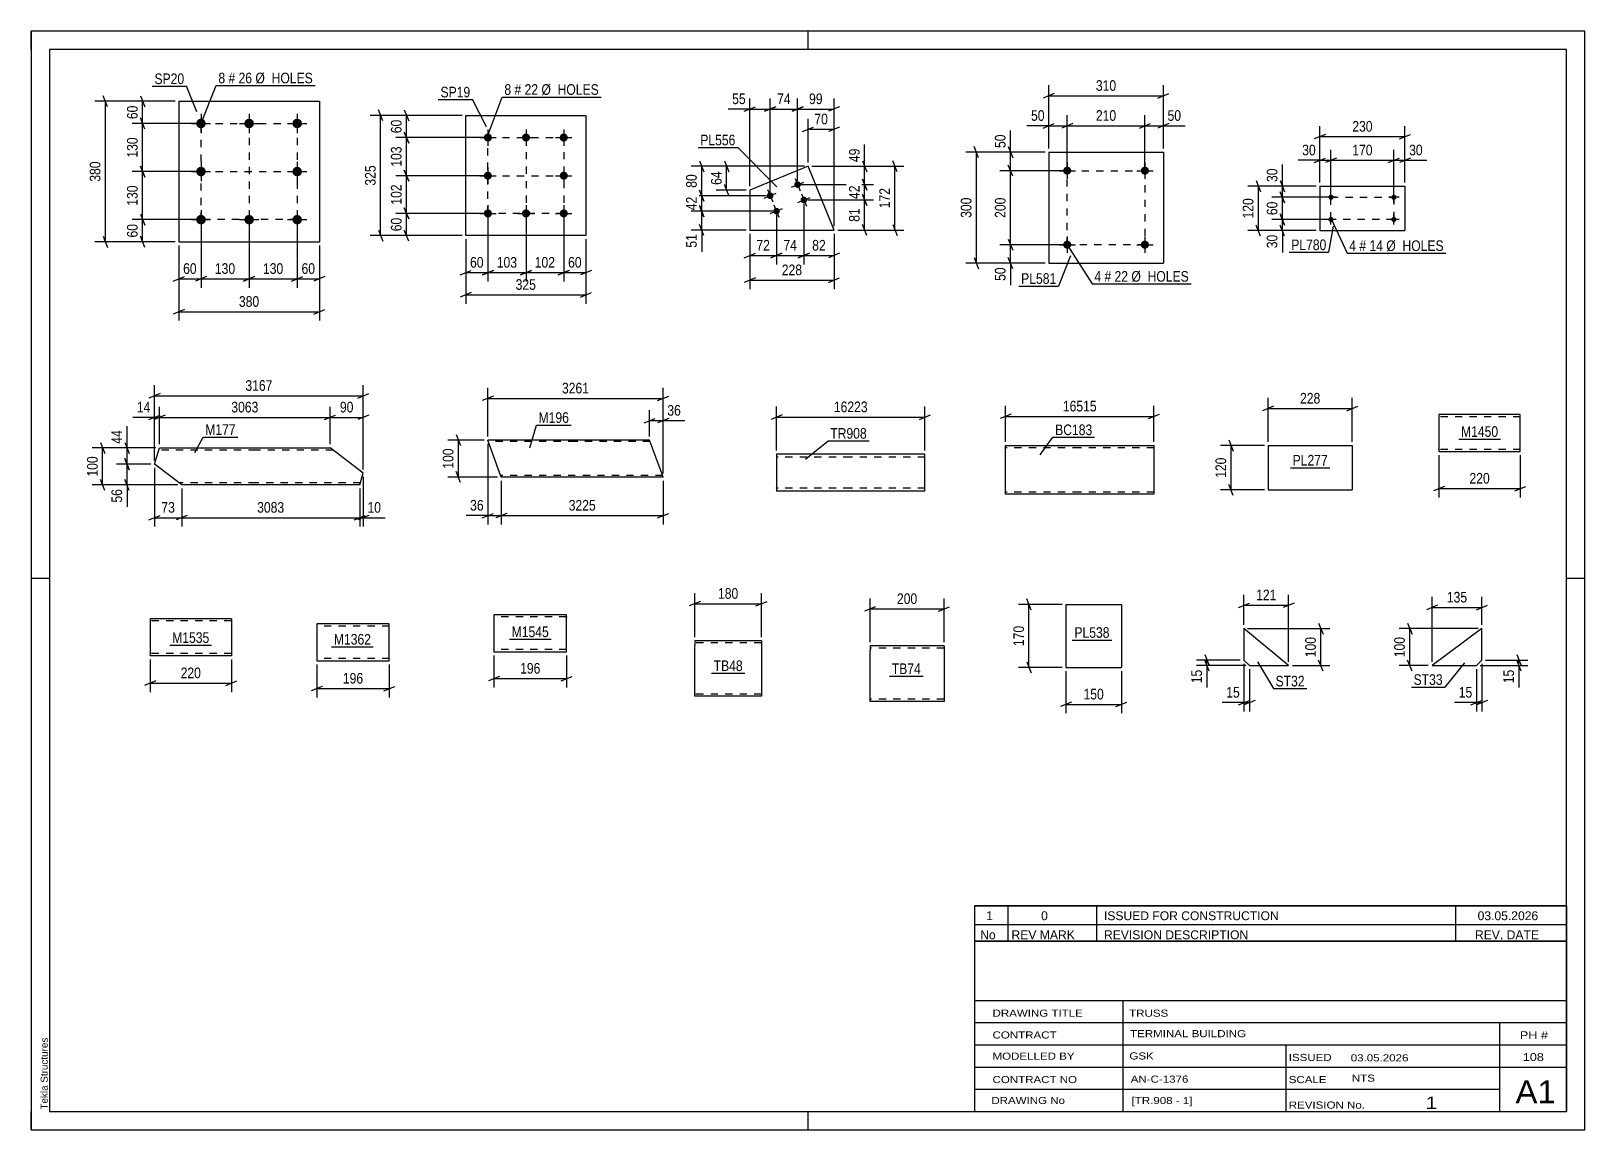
# Paper-space layout 'Layout1' of a CAD drawing. Header units: millimetres. Extents: x 0 to 420, y 0 to 297.
# The model-space entities are those that its viewports show. They can reach past a viewport. Long polylines and large blocks are cut down to what shows.
import ezdxf

# ---------------------------------------------------------------- set-up
doc = ezdxf.new("R2010")
doc.units = ezdxf.units.MM
doc.linetypes.add('DXK_LINE_DOT2', pattern=[3.9198, 1.9599, -1.9599])
doc.layers.add('Viewport layer', color=7, linetype='Continuous', plot=False)
doc.styles.add('Arial', font='ARIAL.TTF', dxfattribs={"height": 0.2})
doc.styles.add('Arial Narrow', font='ARIALN.TTF', dxfattribs={"height": 0.2})

# ---------------------------------------------------------------- blocks, each defined once
blk = doc.blocks.new('Unknown-814409044-15200')
at = {"color": 7, "linetype": 'Continuous'}
for p, q in [((255, 51.05), (255, 5)), ((255, 51.05), (415, 51.05)), ((415, 51), (415, 5)), ((255, 35), (415, 35)), ((295.14, 35), (295.14, 5)), ((255, 29), (415, 29)), ((397, 5.05), (397, 29.05)), ((255, 23), (415, 23)), ((339.14, 23), (339.14, 5)), ((255, 17), (415, 17)), ((255, 11), (397, 11)), ((255, 5), (415, 5))]:
    blk.add_line(p, q, dxfattribs=at)
at = {"color": 7, "style": 'Arial Narrow'}
for s, height, width, p in [('DRAWING TITLE', 1.9089, 1.425378, (259.88, 30.61)), ('TRUSS', 1.909, 1.425378, (296.81, 30.59)), ('CONTRACT', 1.909, 1.425378, (259.88, 24.71)), ('TERMINAL BUILDING', 1.9089, 1.425378, (297.06, 25.07)), ('MODELLED BY', 1.9089, 1.425378, (259.88, 18.98)), ('GSK', 1.909, 1.425378, (296.88, 19.04)), ('ISSUED', 1.909, 1.425378, (339.94, 18.64)), ('03.05.2026', 1.909, 1.425378, (356.69, 18.52)), ('CONTRACT NO', 1.9089, 1.425378, (259.88, 12.66)), ('AN-C-1376', 1.909, 1.425378, (297.23, 12.78)), ('SCALE', 1.909, 1.425378, (339.94, 12.65)), ('A1', 6.204, 1.25, (401.24, 7.2)), ('DRAWING No', 1.909, 1.425378, (259.56, 7)), ('[TR.908 - 1]', 1.9089, 1.425378, (297.46, 6.99)), ('1', 3.34, 1.5, (376.91, 5.68)), ('REVISION No.', 1.9089, 1.425378, (339.94, 5.77))]:
    blk.add_text(s, height=height, dxfattribs=dict(at, width=width)).set_placement(p)
at = {"color": 7, "linetype": 'Continuous', "style": 'Arial Narrow'}
for s, height, width, p in [('PH #', 2.1, 1.42538, (402.4, 24.55)), ('108', 2.1, 1.42538, (403.19, 18.65)), ('NTS', 1.909, 1.425378, (357, 13.05))]:
    blk.add_text(s, height=height, dxfattribs=dict(at, width=width)).set_placement(p)
blk = doc.blocks.new('Unknown-814409044-1133')
at = {"color": 5, "linetype": 'Continuous'}
for p, q in [((420, 297), (0, 297)), ((0, 297), (0, 0)), ((0, 292), (0, 297)), ((210, 292), (210, 297)), ((420, 0), (420, 297)), ((415, 292), (5, 292)), ((5, 292), (5, 5)), ((415, 5), (415, 292)), ((5, 149), (0, 149)), ((420, 149), (415, 149)), ((0, 0), (0, 5)), ((5, 5), (415, 5)), ((210, 0), (210, 5)), ((0, 0), (420, 0))]:
    blk.add_line(p, q, dxfattribs=at)
at = {"color": 174, "linetype": 'Continuous', "style": 'Arial'}
blk.add_text('Tekla Structures', height=1.9102, rotation=90, dxfattribs=at).set_placement((4.5, 5.5))
blk = doc.blocks.new('Unknown-814409044-15201')
at = {"color": 7, "linetype": 'Continuous'}
for p, q in [((255, 60.55), (415, 60.55)), ((415, 60.55), (255, 60.55)), ((255, 60.55), (255, 55.55)), ((264, 60.55), (264, 55.55)), ((288, 60.55), (288, 55.55)), ((385, 60.55), (385, 55.55)), ((415, 60.55), (415, 55.55)), ((255, 55.55), (415, 55.55)), ((255, 55.55), (255, 51.05)), ((255, 55.55), (415, 55.55)), ((264, 55.55), (264, 51.05)), ((288, 55.55), (288, 51.05)), ((385, 55.55), (385, 51.05)), ((415, 55.55), (415, 51.05)), ((415, 51.05), (255, 51.05))]:
    blk.add_line(p, q, dxfattribs=at)
at = {"color": 7, "linetype": 'Continuous', "style": 'Arial Narrow'}
for s, height, width, p in [('1', 2.39, 1.196471, (258.16, 56.7)), ('0', 2.39, 1.196471, (273, 56.7)), ('ISSUED FOR CONSTRUCTION', 2.3861, 1.196471, (290, 56.7)), ('03.05.2026', 2.386, 1.196471, (391, 56.7)), ('No', 2.386, 1.2, (256.54, 51.55)), ('REV MARK', 2.386, 1.2, (265, 51.55)), ('REVISION DESCRIPTION', 2.3861, 1.2, (290, 51.55)), ('REV. DATE', 2.386, 1.2, (390.28, 51.55))]:
    blk.add_text(s, height=height, dxfattribs=dict(at, width=width)).set_placement(p)
blk = doc.blocks.new('Part-814409044-9114 - 9113')
at = {"color": 2, "linetype": 'Continuous'}
for p, q in [((179.42, 132.22), (179.42, 131.02)), ((197.42, 132.22), (179.42, 132.22)), ((179.42, 117.96), (179.42, 131.02)), ((197.42, 132.22), (197.42, 117.22)), ((179.42, 117.31), (179.42, 117.96)), ((179.42, 117.22), (179.42, 117.31)), ((197.42, 117.22), (179.42, 117.22))]:
    blk.add_line(p, q, dxfattribs=at)
at = {"color": 7, "linetype": 'DXK_LINE_DOT2'}
for p, q in [((197.42, 131.62), (179.42, 131.62)), ((197.42, 132.13), (197.42, 132.22)), ((179.42, 117.96), (179.42, 117.57)), ((179.42, 117.82), (179.42, 117.86)), ((197.42, 117.82), (179.42, 117.82)), ((197.42, 117.82), (197.42, 117.86)), ((179.42, 117.22), (179.42, 117.22))]:
    blk.add_line(p, q, dxfattribs=at)
blk = doc.blocks.new('Part-814409044-9065 - 9064')
at = {"color": 2, "linetype": 'Continuous'}
for p, q in [((221.51, 182.65), (201.51, 182.65)), ((201.51, 182.65), (201.51, 172.65)), ((241.61, 182.65), (221.61, 182.65)), ((241.61, 172.65), (241.61, 182.65)), ((221.51, 172.65), (201.51, 172.65)), ((241.61, 172.65), (221.61, 172.65))]:
    blk.add_line(p, q, dxfattribs=at)
at = {"color": 7, "linetype": 'DXK_LINE_DOT2'}
for p, q in [((221.51, 181.85), (201.51, 181.85)), ((241.61, 181.85), (221.61, 181.85)), ((201.51, 173.45), (201.51, 173.51)), ((221.51, 173.45), (201.51, 173.45)), ((241.61, 173.45), (221.61, 173.45)), ((241.61, 173.45), (241.61, 173.51))]:
    blk.add_line(p, q, dxfattribs=at)
blk = doc.blocks.new('Part-814409044-10748 - 10746')
at = {"color": 2, "linetype": 'Continuous'}
for p, q in [((33.37, 179.93), (34.74, 184.33)), ((34.74, 184.33), (60.71, 184.33)), ((60.81, 184.33), (80.81, 184.33)), ((89.8, 177.48), (80.81, 184.33)), ((40.71, 174.33), (33.37, 179.93)), ((88.82, 174.33), (89.8, 177.48)), ((60.71, 174.33), (40.71, 174.33)), ((88.82, 174.33), (60.81, 174.33))]:
    blk.add_line(p, q, dxfattribs=at)
at = {"color": 7, "linetype": 'DXK_LINE_DOT2'}
for p, q in [((60.71, 183.73), (34.55, 183.73)), ((81.6, 183.73), (60.81, 183.73)), ((60.71, 174.93), (39.92, 174.93)), ((89.01, 174.93), (60.81, 174.93))]:
    blk.add_line(p, q, dxfattribs=at)
blk = doc.blocks.new('Part-814409044-9122 - 9121')
at = {"color": 2, "linetype": 'Continuous'}
for p, q in [((327.83, 135.5), (327.83, 127)), ((339.92, 125.5), (327.83, 135.5)), ((327.83, 127), (329.33, 125.5)), ((329.33, 125.5), (339.92, 125.5))]:
    blk.add_line(p, q, dxfattribs=at)
blk = doc.blocks.new('Part-814409044-10774 - 10773')
at = {"color": 2, "linetype": 'Continuous'}
for p, q in [((147.1, 186.45), (123.47, 186.45)), ((127.1, 176.45), (123.47, 186.45)), ((167.2, 186.45), (147.2, 186.45)), ((170.55, 177.25), (167.2, 186.45)), ((147.1, 176.45), (127.1, 176.45)), ((170.84, 176.45), (147.2, 176.45)), ((170.84, 176.45), (170.55, 177.25))]:
    blk.add_line(p, q, dxfattribs=at)
at = {"color": 7, "linetype": 'DXK_LINE_DOT2'}
for p, q in [((147.1, 186.05), (123.61, 186.05)), ((167.35, 186.05), (147.2, 186.05)), ((147.1, 176.85), (126.96, 176.85)), ((127.02, 176.69), (127.1, 176.45)), ((170.7, 176.85), (147.2, 176.85)), ((170.82, 176.51), (170.76, 176.69)), ((170.84, 176.45), (170.82, 176.51))]:
    blk.add_line(p, q, dxfattribs=at)
blk = doc.blocks.new('Part-814409044-9086 - 9085')
at = {"color": 2, "linetype": 'Continuous'}
for p, q in [((117.48, 241.72), (117.48, 274.22)), ((117.48, 274.22), (149.98, 274.22)), ((149.98, 274.22), (149.98, 241.72)), ((149.98, 241.72), (117.48, 241.72))]:
    blk.add_line(p, q, dxfattribs=at)
blk = doc.blocks.new('Bolt-814409044-9087 - 9085')
at = {"linetype": 'Continuous'}
for points in [[(123.48, 269.32, -1), (123.48, 267.12, -1)], [(133.78, 269.32, -1), (133.78, 267.12, -1)], [(143.98, 269.32, -1), (143.98, 267.12, -1)], [(123.48, 259.02, -1), (123.48, 256.82, -1)], [(143.98, 259.02, -1), (143.98, 256.82, -1)], [(123.48, 248.82, -1), (123.48, 246.62, -1)], [(133.78, 248.82, -1), (133.78, 246.62, -1)], [(143.98, 248.82, -1), (143.98, 246.62, -1)]]:
    blk.add_hatch(color=1, dxfattribs=at).paths.add_polyline_path(points)
at = {"color": 1, "linetype": 'Continuous'}
for p, q in [((123.48, 270.42), (123.48, 266.02)), ((133.78, 270.42), (133.78, 266.02)), ((143.98, 270.42), (143.98, 266.02)), ((121.28, 268.22), (125.68, 268.22)), ((131.58, 268.22), (135.98, 268.22)), ((141.78, 268.22), (146.18, 268.22)), ((121.28, 257.92), (125.68, 257.92)), ((123.48, 260.12), (123.48, 255.72)), ((141.78, 257.92), (146.18, 257.92)), ((143.98, 260.12), (143.98, 255.72)), ((123.48, 249.92), (123.48, 245.52)), ((133.78, 249.92), (133.78, 245.52)), ((143.98, 249.92), (143.98, 245.52)), ((121.28, 247.72), (125.68, 247.72)), ((131.58, 247.72), (135.98, 247.72)), ((141.78, 247.72), (146.18, 247.72))]:
    blk.add_line(p, q, dxfattribs=at)
blk = doc.blocks.new('Part-814409044-9097 - 9096')
at = {"color": 2, "linetype": 'Continuous'}
for p, q in [((334.36, 184.98), (334.36, 172.98)), ((334.36, 184.98), (357.12, 184.98)), ((357.12, 184.98), (357.12, 172.98)), ((334.36, 172.98), (357.12, 172.98))]:
    blk.add_line(p, q, dxfattribs=at)
blk = doc.blocks.new('Part-814409044-9107 - 9106')
at = {"color": 2, "linetype": 'Continuous'}
for p, q in [((279.72, 142.01), (279.72, 125.01)), ((279.72, 142.01), (294.72, 142.01)), ((294.72, 142.01), (294.72, 125.01)), ((279.72, 125.01), (294.72, 125.01))]:
    blk.add_line(p, q, dxfattribs=at)
blk = doc.blocks.new('Part-814409044-9132 - 9131')
at = {"color": 2, "linetype": 'Continuous'}
for p, q in [((392.17, 135.5), (378.67, 125.5)), ((392.17, 127), (392.17, 135.5)), ((392.17, 127), (390.67, 125.5)), ((378.67, 125.5), (390.67, 125.5))]:
    blk.add_line(p, q, dxfattribs=at)
blk = doc.blocks.new('Part-814409044-9143 - 9142')
at = {"color": 2, "linetype": 'Continuous'}
for p, q in [((226.78, 130.8), (226.78, 129.6)), ((246.78, 130.8), (226.78, 130.8)), ((246.78, 130.71), (246.78, 130.8)), ((246.78, 130.71), (246.78, 129.6)), ((226.78, 116.54), (226.78, 129.6)), ((246.78, 129.6), (246.78, 115.8)), ((226.78, 115.89), (226.78, 116.54)), ((226.78, 115.8), (226.78, 115.89)), ((246.78, 115.8), (226.78, 115.8))]:
    blk.add_line(p, q, dxfattribs=at)
at = {"color": 7, "linetype": 'DXK_LINE_DOT2'}
for p, q in [((246.78, 130.2), (226.78, 130.2)), ((246.78, 130.45), (246.78, 129.6)), ((226.78, 116.54), (226.78, 116.15)), ((226.78, 116.4), (226.78, 116.45)), ((246.78, 116.4), (226.78, 116.4)), ((226.78, 115.8), (226.78, 115.8)), ((246.78, 116.45), (246.78, 116.54)), ((246.78, 116.4), (246.78, 116.45)), ((246.78, 116.4), (246.78, 116.45))]:
    blk.add_line(p, q, dxfattribs=at)
blk = doc.blocks.new('Part-814409044-9159 - 9158')
at = {"color": 2, "linetype": 'Continuous'}
for p, q in [((39.93, 278.03), (39.93, 240.03)), ((39.93, 278.03), (77.93, 278.03)), ((77.93, 278.03), (77.93, 240.03)), ((39.93, 240.03), (77.93, 240.03))]:
    blk.add_line(p, q, dxfattribs=at)
blk = doc.blocks.new('Bolt-814409044-9160 - 9158')
at = {"linetype": 'Continuous'}
for points in [[(45.93, 273.33, -1), (45.93, 270.73, -1)], [(58.93, 273.33, -1), (58.93, 270.73, -1)], [(71.93, 273.33, -1), (71.93, 270.73, -1)], [(45.93, 260.33, -1), (45.93, 257.73, -1)], [(71.93, 260.33, -1), (71.93, 257.73, -1)], [(45.93, 247.33, -1), (45.93, 244.73, -1)], [(58.93, 247.33, -1), (58.93, 244.73, -1)], [(71.93, 247.33, -1), (71.93, 244.73, -1)]]:
    blk.add_hatch(color=1, dxfattribs=at).paths.add_polyline_path(points)
at = {"color": 1, "linetype": 'Continuous'}
for p, q in [((45.93, 274.63), (45.93, 269.43)), ((58.93, 274.63), (58.93, 269.43)), ((71.93, 274.63), (71.93, 269.43)), ((43.33, 272.03), (48.53, 272.03)), ((56.33, 272.03), (61.53, 272.03)), ((69.33, 272.03), (74.53, 272.03)), ((45.93, 261.63), (45.93, 256.43)), ((71.93, 261.63), (71.93, 256.43)), ((43.33, 259.03), (48.53, 259.03)), ((69.33, 259.03), (74.53, 259.03)), ((45.93, 248.63), (45.93, 243.43)), ((58.93, 248.63), (58.93, 243.43)), ((71.93, 248.63), (71.93, 243.43)), ((43.33, 246.03), (48.53, 246.03)), ((56.33, 246.03), (61.53, 246.03)), ((69.33, 246.03), (74.53, 246.03))]:
    blk.add_line(p, q, dxfattribs=at)
blk = doc.blocks.new('Part-814409044-9212 - 9211')
at = {"color": 2, "linetype": 'Continuous'}
for p, q in [((96.83, 136.79), (77.22, 136.79)), ((77.22, 136.79), (77.22, 126.88)), ((96.83, 126.79), (96.83, 136.79)), ((77.22, 126.88), (77.22, 126.79)), ((77.22, 126.79), (96.83, 126.79))]:
    blk.add_line(p, q, dxfattribs=at)
at = {"color": 7, "linetype": 'DXK_LINE_DOT2'}
for p, q in [((96.83, 136.19), (77.22, 136.19)), ((77.22, 127.39), (77.22, 127.43)), ((96.83, 127.39), (77.22, 127.39)), ((96.83, 127.39), (96.83, 127.43))]:
    blk.add_line(p, q, dxfattribs=at)
blk = doc.blocks.new('Part-814409044-9219 - 9218')
at = {"color": 2, "linetype": 'Continuous'}
for p, q in [((275.07, 264.26), (275.07, 234.26)), ((275.07, 264.26), (306.07, 264.26)), ((306.07, 264.26), (306.07, 234.26)), ((275.07, 234.26), (306.07, 234.26))]:
    blk.add_line(p, q, dxfattribs=at)
blk = doc.blocks.new('Bolt-814409044-9220 - 9218')
at = {"linetype": 'Continuous'}
for points in [[(281.17, 239.27, -1), (278.97, 239.27, -1)], [(302.17, 239.27, -1), (299.97, 239.27, -1)]]:
    blk.add_hatch(color=1, dxfattribs=at).paths.add_polyline_path(points)
at = {"color": 1, "linetype": 'Continuous'}
for p, q in [((280.07, 241.47), (280.07, 237.07)), ((301.07, 241.47), (301.07, 237.07)), ((277.87, 239.27), (282.27, 239.27)), ((298.87, 239.27), (303.27, 239.27))]:
    blk.add_line(p, q, dxfattribs=at)
blk = doc.blocks.new('Bolt-814409044-9221 - 9218')
at = {"linetype": 'Continuous'}
for points in [[(281.17, 259.27, -1), (278.97, 259.27, -1)], [(302.17, 259.27, -1), (299.97, 259.27, -1)]]:
    blk.add_hatch(color=1, dxfattribs=at).paths.add_polyline_path(points)
at = {"color": 1, "linetype": 'Continuous'}
for p, q in [((280.07, 261.47), (280.07, 257.07)), ((301.07, 261.47), (301.07, 257.07)), ((277.87, 259.27), (282.27, 259.27)), ((298.87, 259.27), (303.27, 259.27))]:
    blk.add_line(p, q, dxfattribs=at)
blk = doc.blocks.new('Part-814409044-9238 - 9237')
at = {"color": 2, "linetype": 'Continuous'}
for p, q in [((402.54, 193.35), (380.54, 193.35)), ((380.54, 193.35), (380.54, 183.44)), ((402.54, 183.35), (402.54, 193.35)), ((380.54, 183.44), (380.54, 183.35)), ((380.54, 183.35), (402.54, 183.35))]:
    blk.add_line(p, q, dxfattribs=at)
at = {"color": 7, "linetype": 'DXK_LINE_DOT2'}
for p, q in [((402.54, 192.75), (380.54, 192.75)), ((380.54, 183.95), (380.54, 183.99)), ((402.54, 183.95), (380.54, 183.95)), ((402.54, 183.95), (402.54, 183.99))]:
    blk.add_line(p, q, dxfattribs=at)
blk = doc.blocks.new('Part-814409044-9259 - 9258')
at = {"color": 2, "linetype": 'Continuous'}
for p, q in [((144.74, 139.26), (125.12, 139.26)), ((125.12, 139.26), (125.12, 129.35)), ((144.74, 130.46), (144.74, 139.26)), ((144.74, 129.26), (144.74, 130.46)), ((125.12, 129.35), (125.12, 129.26)), ((125.12, 129.26), (144.74, 129.26))]:
    blk.add_line(p, q, dxfattribs=at)
at = {"color": 7, "linetype": 'DXK_LINE_DOT2'}
for p, q in [((144.74, 138.66), (125.12, 138.66)), ((144.74, 138.66), (144.74, 138.61)), ((144.74, 138.61), (144.74, 138.66)), ((144.74, 138.52), (144.74, 138.61)), ((144.74, 138.61), (144.74, 138.52)), ((144.74, 129.9), (144.74, 130.23)), ((125.12, 129.86), (125.12, 129.9)), ((144.74, 129.86), (125.12, 129.86)), ((144.74, 129.86), (144.74, 129.9))]:
    blk.add_line(p, q, dxfattribs=at)
blk = doc.blocks.new('Part-814409044-9266 - 9265')
at = {"color": 2, "linetype": 'Continuous'}
for p, q in [((348.36, 255.08), (348.36, 243.08)), ((348.36, 255.08), (371.36, 255.08)), ((371.36, 255.08), (371.36, 243.08)), ((348.36, 243.08), (371.36, 243.08))]:
    blk.add_line(p, q, dxfattribs=at)
blk = doc.blocks.new('Bolt-814409044-9267 - 9265')
at = {"linetype": 'Continuous'}
for points in [[(351.36, 251.38, -1), (351.36, 252.78, -1)], [(368.36, 251.38, -1), (368.36, 252.78, -1)], [(351.36, 245.38, -1), (351.36, 246.78, -1)], [(368.36, 245.38, -1), (368.36, 246.78, -1)]]:
    blk.add_hatch(color=1, dxfattribs=at).paths.add_polyline_path(points)
at = {"color": 1, "linetype": 'Continuous'}
for p, q in [((352.76, 252.08), (349.96, 252.08)), ((351.36, 250.68), (351.36, 253.48)), ((369.76, 252.08), (366.96, 252.08)), ((368.36, 250.68), (368.36, 253.48)), ((352.76, 246.08), (349.96, 246.08)), ((351.36, 244.68), (351.36, 247.48)), ((369.76, 246.08), (366.96, 246.08)), ((368.36, 244.68), (368.36, 247.48))]:
    blk.add_line(p, q, dxfattribs=at)
blk = doc.blocks.new('Part-814409044-9274 - 9273')
at = {"color": 2, "linetype": 'Continuous'}
for p, q in [((32.19, 138.16), (32.19, 128.25)), ((54.15, 138.16), (32.19, 138.16)), ((54.15, 138.16), (54.15, 128.16)), ((32.19, 128.16), (32.19, 128.25)), ((54.15, 128.16), (32.19, 128.16))]:
    blk.add_line(p, q, dxfattribs=at)
at = {"color": 7, "linetype": 'DXK_LINE_DOT2'}
for p, q in [((54.15, 137.56), (32.19, 137.56)), ((32.19, 128.76), (32.19, 128.8)), ((54.15, 128.76), (32.19, 128.76)), ((54.15, 128.76), (54.15, 128.8))]:
    blk.add_line(p, q, dxfattribs=at)
blk = doc.blocks.new('Part-814409044-9293 - 9292')
at = {"color": 2, "linetype": 'Continuous'}
for p, q in [((263.41, 183.79), (263.41, 184.99)), ((263.41, 184.99), (283.41, 184.99)), ((283.51, 184.99), (303.51, 184.99)), ((303.51, 184.99), (303.51, 171.79)), ((263.41, 172.99), (263.41, 183.79)), ((263.41, 171.88), (263.41, 172.99)), ((263.41, 171.79), (263.41, 171.88)), ((283.41, 171.79), (263.41, 171.79)), ((303.51, 171.79), (283.51, 171.79))]:
    blk.add_line(p, q, dxfattribs=at)
at = {"color": 7, "linetype": 'DXK_LINE_DOT2'}
for p, q in [((303.51, 184.9), (303.51, 184.99)), ((283.41, 184.39), (263.41, 184.39)), ((303.51, 184.39), (283.51, 184.39)), ((263.41, 172.14), (263.41, 172.99)), ((263.41, 172.39), (263.41, 172.43)), ((263.41, 172.39), (263.41, 172.43)), ((283.41, 172.39), (263.41, 172.39)), ((303.51, 172.39), (283.51, 172.39)), ((303.51, 172.39), (303.51, 172.43)), ((263.41, 171.79), (263.41, 171.79))]:
    blk.add_line(p, q, dxfattribs=at)
blk = doc.blocks.new('Part-814409044-9302 - 9301')
at = {"color": 2, "linetype": 'Continuous'}
for p, q in [((210.03, 260.45), (194.29, 254.04)), ((217.05, 243.23), (210.03, 260.45)), ((194.29, 254.04), (194.29, 243.23)), ((194.29, 243.23), (217.05, 243.23))]:
    blk.add_line(p, q, dxfattribs=at)
blk = doc.blocks.new('Bolt-814409044-9303 - 9301')
at = {"linetype": 'Continuous'}
for points in [[(208.02, 255.85, -1), (206.35, 255.18, -1)], [(200.61, 252.84, -1), (198.94, 252.16, -1)], [(209.71, 251.69, -1), (208.05, 251.01, -1)], [(202.31, 248.67, -1), (200.64, 247.99, -1)]]:
    blk.add_hatch(color=1, dxfattribs=at).paths.add_polyline_path(points)
at = {"color": 1, "linetype": 'Continuous'}
for p, q in [((206.5, 257.18), (207.86, 253.85)), ((198.11, 251.82), (201.44, 253.18)), ((199.09, 254.16), (200.45, 250.83)), ((205.52, 254.84), (208.85, 256.19)), ((207.21, 250.67), (210.55, 252.03)), ((208.2, 253.01), (209.56, 249.68)), ((199.8, 247.65), (203.14, 249.01)), ((200.79, 250), (202.15, 246.66))]:
    blk.add_line(p, q, dxfattribs=at)
blk = doc.blocks.new('Rectangle-814409044-11465 - 9085')
at = {"color": 1, "linetype": 'DXK_LINE_DOT2'}
blk.add_lwpolyline([(123.48, 268.22), (143.98, 268.22), (143.98, 247.72), (123.48, 247.72), (123.48, 268.22)], close=True, dxfattribs=at)
blk = doc.blocks.new('Rectangle-814409044-11454 - 9158')
at = {"color": 1, "linetype": 'DXK_LINE_DOT2'}
blk.add_lwpolyline([(45.93, 272.03), (71.93, 272.03), (71.93, 246.03), (45.93, 246.03), (45.93, 272.03)], close=True, dxfattribs=at)
blk = doc.blocks.new('Rectangle-814409044-11475 - 9218')
at = {"color": 1, "linetype": 'DXK_LINE_DOT2'}
blk.add_lwpolyline([(280.07, 259.27), (301.07, 259.27), (301.07, 239.27), (280.07, 239.27), (280.07, 259.27)], close=True, dxfattribs=at)
blk = doc.blocks.new('Rectangle-814409044-11494 - 9265')
at = {"color": 1, "linetype": 'DXK_LINE_DOT2'}
blk.add_lwpolyline([(351.36, 252.08), (368.36, 252.08), (368.36, 246.08), (351.36, 246.08), (351.36, 252.08)], close=True, dxfattribs=at)
blk = doc.blocks.new('Line-814409044-11525 - 9085')
at = {"color": 1, "linetype": 'DXK_LINE_DOT2'}
blk.add_line((123.48, 257.92), (143.98, 257.92), dxfattribs=at)
blk = doc.blocks.new('Line-814409044-11511 - 9158')
at = {"color": 1, "linetype": 'DXK_LINE_DOT2'}
blk.add_line((58.93, 272.03), (58.93, 246.03), dxfattribs=at)
blk = doc.blocks.new('Line-814409044-11532 - 9085')
at = {"color": 1, "linetype": 'DXK_LINE_DOT2'}
blk.add_line((133.78, 268.22), (133.78, 247.72), dxfattribs=at)
blk = doc.blocks.new('Line-814409044-11518 - 9158')
at = {"color": 1, "linetype": 'DXK_LINE_DOT2'}
blk.add_line((45.93, 259.03), (71.93, 259.03), dxfattribs=at)
blk = doc.blocks.new('StraightDimension-814409044-9400 - 9113')
at = {"color": 7, "linetype": 'Continuous'}
for p, q in [((180.92, 142.82), (177.92, 141.62)), ((179.42, 133.22), (179.42, 145.07)), ((195.92, 141.62), (198.92, 142.82)), ((197.42, 133.22), (197.42, 145.07)), ((179.42, 142.22), (197.42, 142.22))]:
    blk.add_line(p, q, dxfattribs=at)
at = {"color": 0}
blk.add_wipeout([(191.77, 142.97), (191.77, 147.17), (185.08, 147.17), (185.08, 142.97)], dxfattribs=at)
at = {"color": 3, "style": 'Arial Narrow'}
blk.add_text('180', height=2.863, dxfattribs=at).set_placement((185.68, 143.57))
blk = doc.blocks.new('StraightDimension-814409044-9340 - 9064')
at = {"color": 7, "linetype": 'Continuous'}
for p, q in [((203.01, 193.25), (200.01, 192.05)), ((201.51, 183.65), (201.51, 195.5)), ((240.11, 192.05), (243.11, 193.25)), ((241.61, 183.65), (241.61, 195.5)), ((201.51, 192.65), (241.61, 192.65))]:
    blk.add_line(p, q, dxfattribs=at)
at = {"color": 0}
blk.add_wipeout([(226.73, 193.4), (226.73, 197.6), (216.39, 197.6), (216.39, 193.4)], dxfattribs=at)
at = {"color": 3, "style": 'Arial Narrow'}
blk.add_text('16223', height=2.863, dxfattribs=at).set_placement((216.99, 194))
blk = doc.blocks.new('StraightDimension-814409044-10845 - 10746')
at = {"color": 7, "linetype": 'Continuous'}
for p, q in [((34.74, 185.33), (34.74, 195.43)), ((80.81, 185.33), (80.81, 195.43)), ((36.24, 193.18), (33.24, 191.98)), ((34.74, 192.58), (80.81, 192.58)), ((79.31, 191.98), (82.31, 193.18))]:
    blk.add_line(p, q, dxfattribs=at)
at = {"color": 0}
blk.add_wipeout([(62.03, 193.33), (62.03, 197.53), (53.52, 197.53), (53.52, 193.33)], dxfattribs=at)
at = {"color": 3, "style": 'Arial Narrow'}
blk.add_text('3063', height=2.863, dxfattribs=at).set_placement((54.12, 193.93))
blk = doc.blocks.new('StraightDimension-814409044-10973 - 10746')
at = {"color": 7, "linetype": 'Continuous'}
for p, q in [((40.71, 173.33), (40.71, 163.08)), ((88.82, 173.33), (88.82, 163.08)), ((42.21, 166.08), (39.21, 164.88)), ((40.71, 165.48), (88.82, 165.48)), ((87.32, 164.88), (90.32, 166.08))]:
    blk.add_line(p, q, dxfattribs=at)
at = {"color": 0}
blk.add_wipeout([(69.02, 166.23), (69.02, 170.43), (60.51, 170.43), (60.51, 166.23)], dxfattribs=at)
at = {"color": 3, "style": 'Arial Narrow'}
blk.add_text('3083', height=2.863, dxfattribs=at).set_placement((61.11, 166.83))
blk = doc.blocks.new('StraightDimension-814409044-10795 - 10746')
at = {"color": 7, "linetype": 'Continuous'}
for p, q in [((34.87, 199.02), (31.87, 197.82)), ((33.37, 180.93), (33.37, 201.27)), ((33.37, 198.42), (89.8, 198.42)), ((88.3, 197.82), (91.3, 199.02)), ((89.8, 178.48), (89.8, 201.27))]:
    blk.add_line(p, q, dxfattribs=at)
at = {"color": 0}
blk.add_wipeout([(65.84, 199.17), (65.84, 203.37), (57.33, 203.37), (57.33, 199.17)], dxfattribs=at)
at = {"color": 3, "style": 'Arial Narrow'}
blk.add_text('3167', height=2.863, dxfattribs=at).set_placement((57.93, 199.77))
blk = doc.blocks.new('StraightDimension-814409044-11092 - 10746')
at = {"color": 7, "linetype": 'Continuous'}
for p, q in [((25.34, 185.83), (26.54, 182.83)), ((33.74, 184.33), (23.09, 184.33)), ((26.54, 178.43), (25.34, 181.43)), ((25.94, 179.93), (25.94, 184.33)), ((32.37, 179.93), (23.09, 179.93))]:
    blk.add_line(p, q, dxfattribs=at)
at = {"color": 0}
blk.add_wipeout([(25.19, 189.71), (20.99, 189.71), (20.99, 184.86), (25.19, 184.86)], dxfattribs=at)
at = {"color": 7, "linetype": 'Continuous'}
blk.add_line((25.94, 184.33), (25.94, 190.24), dxfattribs=at)
blk.add_line((25.94, 184.33), (25.94, 190.24), dxfattribs=at)
at = {"color": 3, "style": 'Arial Narrow'}
blk.add_text('44', height=2.863, rotation=90.0002, dxfattribs=at).set_placement((24.59, 185.46))
blk = doc.blocks.new('StraightDimension-814409044-10844 - 10746')
at = {"color": 7, "linetype": 'Continuous'}
for p, q in [((80.81, 185.33), (80.81, 195.43)), ((89.8, 178.48), (89.8, 195.43)), ((79.31, 191.98), (82.31, 193.18)), ((80.81, 192.58), (89.8, 192.58)), ((91.3, 193.18), (88.3, 191.98))]:
    blk.add_line(p, q, dxfattribs=at)
at = {"color": 0}
blk.add_wipeout([(87.74, 193.33), (87.74, 197.53), (82.88, 197.53), (82.88, 193.33)], dxfattribs=at)
at = {"color": 3, "style": 'Arial Narrow'}
blk.add_text('90', height=2.863, dxfattribs=at).set_placement((83.48, 193.93))
blk = doc.blocks.new('StraightDimension-814409044-10972 - 10746')
at = {"color": 7, "linetype": 'Continuous'}
for p, q in [((89.8, 176.48), (89.8, 163.08)), ((88.82, 173.33), (88.82, 163.08)), ((87.32, 164.88), (90.32, 166.08)), ((91.3, 166.08), (88.3, 164.88)), ((88.82, 165.48), (89.8, 165.48))]:
    blk.add_line(p, q, dxfattribs=at)
at = {"color": 0}
blk.add_wipeout([(95.19, 166.23), (95.19, 170.43), (90.33, 170.43), (90.33, 166.23)], dxfattribs=at)
at = {"color": 7, "linetype": 'Continuous'}
blk.add_line((89.8, 165.48), (95.71, 165.48), dxfattribs=at)
blk.add_line((89.8, 165.48), (95.71, 165.48), dxfattribs=at)
at = {"color": 3, "style": 'Arial Narrow'}
blk.add_text('10', height=2.863, dxfattribs=at).set_placement((90.93, 166.83))
blk = doc.blocks.new('StraightDimension-814409044-10974 - 10746')
at = {"color": 7, "linetype": 'Continuous'}
for p, q in [((33.37, 178.93), (33.37, 163.08)), ((40.71, 173.33), (40.71, 163.08)), ((31.87, 164.88), (34.87, 166.08)), ((33.37, 165.48), (40.71, 165.48)), ((42.21, 166.08), (39.21, 164.88))]:
    blk.add_line(p, q, dxfattribs=at)
at = {"color": 0}
blk.add_wipeout([(39.47, 166.23), (39.47, 170.43), (34.61, 170.43), (34.61, 166.23)], dxfattribs=at)
at = {"color": 3, "style": 'Arial Narrow'}
blk.add_text('73', height=2.863, dxfattribs=at).set_placement((35.21, 166.83))
blk = doc.blocks.new('StraightDimension-814409044-10846 - 10746')
at = {"color": 7, "linetype": 'Continuous'}
for p, q in [((33.37, 180.93), (33.37, 195.43)), ((34.74, 185.33), (34.74, 195.43)), ((31.87, 191.98), (34.87, 193.18)), ((36.24, 193.18), (33.24, 191.98)), ((33.37, 192.58), (34.74, 192.58))]:
    blk.add_line(p, q, dxfattribs=at)
at = {"color": 0}
blk.add_wipeout([(32.84, 193.33), (32.84, 197.53), (27.99, 197.53), (27.99, 193.33)], dxfattribs=at)
at = {"color": 7, "linetype": 'Continuous'}
blk.add_line((33.37, 192.58), (27.46, 192.58), dxfattribs=at)
blk.add_line((33.37, 192.58), (27.46, 192.58), dxfattribs=at)
at = {"color": 3, "style": 'Arial Narrow'}
blk.add_text('14', height=2.863, dxfattribs=at).set_placement((28.59, 193.93))
blk = doc.blocks.new('StraightDimension-814409044-11093 - 10746')
at = {"color": 7, "linetype": 'Continuous'}
for p, q in [((25.34, 181.43), (26.54, 178.43)), ((32.37, 179.93), (23.09, 179.93)), ((25.94, 174.33), (25.94, 179.93)), ((39.71, 174.33), (23.09, 174.33)), ((26.54, 172.83), (25.34, 175.83))]:
    blk.add_line(p, q, dxfattribs=at)
at = {"color": 0}
blk.add_wipeout([(25.19, 173.81), (20.99, 173.81), (20.99, 168.95), (25.19, 168.95)], dxfattribs=at)
at = {"color": 7, "linetype": 'Continuous'}
blk.add_line((25.94, 174.33), (25.94, 168.43), dxfattribs=at)
blk.add_line((25.94, 174.33), (25.94, 168.43), dxfattribs=at)
at = {"color": 3, "style": 'Arial Narrow'}
blk.add_text('56', height=2.863, rotation=90.0002, dxfattribs=at).set_placement((24.59, 169.55))
blk = doc.blocks.new('StraightDimension-814409044-11165 - 10746')
at = {"color": 7, "linetype": 'Continuous'}
for p, q in [((18.75, 185.83), (19.95, 182.83)), ((33.74, 184.33), (16.5, 184.33)), ((19.35, 174.33), (19.35, 184.33)), ((39.71, 174.33), (16.5, 174.33)), ((19.95, 172.83), (18.75, 175.83))]:
    blk.add_line(p, q, dxfattribs=at)
at = {"color": 0}
blk.add_wipeout([(18.6, 182.68), (14.4, 182.68), (14.4, 175.99), (18.6, 175.99)], dxfattribs=at)
at = {"color": 3, "style": 'Arial Narrow'}
blk.add_text('100', height=2.863, rotation=90.0002, dxfattribs=at).set_placement((18, 176.59))
blk = doc.blocks.new('StraightDimension-814409044-9416 - 9121')
at = {"color": 7, "linetype": 'Continuous'}
for p, q in [((328.83, 135.5), (351.01, 135.5)), ((348.01, 137), (349.21, 134)), ((348.61, 125.5), (348.61, 135.5)), ((349.21, 124), (348.01, 127)), ((340.92, 125.5), (351.01, 125.5))]:
    blk.add_line(p, q, dxfattribs=at)
at = {"color": 0}
blk.add_wipeout([(347.86, 133.84), (343.66, 133.84), (343.66, 127.16), (347.86, 127.16)], dxfattribs=at)
at = {"color": 3, "style": 'Arial Narrow'}
blk.add_text('100', height=2.863, rotation=90.0002, dxfattribs=at).set_placement((347.26, 127.76))
blk = doc.blocks.new('StraightDimension-814409044-9408 - 9121')
at = {"color": 7, "linetype": 'Continuous'}
for p, q in [((327.83, 136.5), (327.83, 144.65)), ((339.92, 126.5), (339.92, 144.65)), ((326.33, 141.2), (329.33, 142.4)), ((327.83, 141.8), (339.92, 141.8)), ((341.42, 142.4), (338.42, 141.2))]:
    blk.add_line(p, q, dxfattribs=at)
at = {"color": 0}
blk.add_wipeout([(337.22, 142.55), (337.22, 146.75), (330.53, 146.75), (330.53, 142.55)], dxfattribs=at)
at = {"color": 3, "style": 'Arial Narrow'}
blk.add_text('121', height=2.863, dxfattribs=at).set_placement((331.13, 143.15))
blk = doc.blocks.new('StraightDimension-814409044-9412 - 9121')
at = {"color": 7, "linetype": 'Continuous'}
for p, q in [((326.83, 127), (314.98, 127)), ((317.23, 128.5), (318.43, 125.5)), ((318.43, 124), (317.23, 127)), ((317.83, 125.5), (317.83, 127)), ((328.33, 125.5), (314.98, 125.5))]:
    blk.add_line(p, q, dxfattribs=at)
at = {"color": 0}
blk.add_wipeout([(317.08, 124.98), (312.88, 124.98), (312.88, 120.12), (317.08, 120.12)], dxfattribs=at)
at = {"color": 7, "linetype": 'Continuous'}
blk.add_line((317.83, 125.5), (317.83, 119.59), dxfattribs=at)
blk.add_line((317.83, 125.5), (317.83, 119.59), dxfattribs=at)
at = {"color": 3, "style": 'Arial Narrow'}
blk.add_text('15', height=2.863, rotation=90.0002, dxfattribs=at).set_placement((316.48, 120.72))
blk = doc.blocks.new('StraightDimension-814409044-9404 - 9121')
at = {"color": 7, "linetype": 'Continuous'}
for p, q in [((327.83, 126), (327.83, 113.1)), ((329.33, 124.5), (329.33, 113.1)), ((326.33, 114.9), (329.33, 116.1)), ((330.83, 116.1), (327.83, 114.9)), ((327.83, 115.5), (329.33, 115.5))]:
    blk.add_line(p, q, dxfattribs=at)
at = {"color": 0}
blk.add_wipeout([(327.3, 116.25), (327.3, 120.45), (322.45, 120.45), (322.45, 116.25)], dxfattribs=at)
at = {"color": 7, "linetype": 'Continuous'}
blk.add_line((327.83, 115.5), (321.92, 115.5), dxfattribs=at)
blk.add_line((327.83, 115.5), (321.92, 115.5), dxfattribs=at)
at = {"color": 3, "style": 'Arial Narrow'}
blk.add_text('15', height=2.863, dxfattribs=at).set_placement((323.05, 116.85))
blk = doc.blocks.new('StraightDimension-814409044-11238 - 10773')
at = {"color": 7, "linetype": 'Continuous'}
for p, q in [((127.1, 175.45), (127.1, 163.65)), ((170.84, 175.45), (170.84, 163.65)), ((128.6, 166.65), (125.6, 165.45)), ((127.1, 166.05), (170.84, 166.05)), ((169.34, 165.45), (172.34, 166.65))]:
    blk.add_line(p, q, dxfattribs=at)
at = {"color": 0}
blk.add_wipeout([(153.23, 166.8), (153.23, 171), (144.72, 171), (144.72, 166.8)], dxfattribs=at)
at = {"color": 3, "style": 'Arial Narrow'}
blk.add_text('3225', height=2.863, dxfattribs=at).set_placement((145.32, 167.4))
blk = doc.blocks.new('StraightDimension-814409044-11198 - 10773')
at = {"color": 7, "linetype": 'Continuous'}
for p, q in [((124.97, 198.32), (121.97, 197.12)), ((123.47, 187.45), (123.47, 200.57)), ((123.47, 197.72), (170.84, 197.72)), ((169.34, 197.12), (172.34, 198.32)), ((170.84, 177.45), (170.84, 200.57))]:
    blk.add_line(p, q, dxfattribs=at)
at = {"color": 0}
blk.add_wipeout([(151.41, 198.47), (151.41, 202.67), (142.9, 202.67), (142.9, 198.47)], dxfattribs=at)
at = {"color": 3, "style": 'Arial Narrow'}
blk.add_text('3261', height=2.863, dxfattribs=at).set_placement((143.5, 199.07))
blk = doc.blocks.new('StraightDimension-814409044-11275 - 10773')
at = {"color": 7, "linetype": 'Continuous'}
for p, q in [((122.47, 186.45), (112.65, 186.45)), ((114.9, 187.95), (116.1, 184.95)), ((115.5, 176.45), (115.5, 186.45)), ((126.1, 176.45), (112.65, 176.45)), ((116.1, 174.95), (114.9, 177.95))]:
    blk.add_line(p, q, dxfattribs=at)
at = {"color": 0}
blk.add_wipeout([(114.75, 184.79), (110.55, 184.79), (110.55, 178.11), (114.75, 178.11)], dxfattribs=at)
at = {"color": 3, "style": 'Arial Narrow'}
blk.add_text('100', height=2.863, rotation=90.0002, dxfattribs=at).set_placement((114.15, 178.71))
blk = doc.blocks.new('StraightDimension-814409044-11210 - 10773')
at = {"color": 7, "linetype": 'Continuous'}
for p, q in [((167.2, 187.45), (167.2, 194.57)), ((170.84, 177.45), (170.84, 194.57)), ((165.7, 191.12), (168.7, 192.32)), ((167.2, 191.72), (170.84, 191.72)), ((172.34, 192.32), (169.34, 191.12))]:
    blk.add_line(p, q, dxfattribs=at)
at = {"color": 0}
blk.add_wipeout([(176.23, 192.47), (176.23, 196.67), (171.37, 196.67), (171.37, 192.47)], dxfattribs=at)
at = {"color": 7, "linetype": 'Continuous'}
blk.add_line((170.84, 191.72), (176.75, 191.72), dxfattribs=at)
blk.add_line((170.84, 191.72), (176.75, 191.72), dxfattribs=at)
at = {"color": 3, "style": 'Arial Narrow'}
blk.add_text('36', height=2.863, dxfattribs=at).set_placement((171.97, 193.07))
blk = doc.blocks.new('StraightDimension-814409044-11239 - 10773')
at = {"color": 7, "linetype": 'Continuous'}
for p, q in [((123.47, 185.45), (123.47, 163.65)), ((127.1, 175.45), (127.1, 163.65)), ((121.97, 165.45), (124.97, 166.65)), ((123.47, 166.05), (127.1, 166.05)), ((128.6, 166.65), (125.6, 165.45))]:
    blk.add_line(p, q, dxfattribs=at)
at = {"color": 0}
blk.add_wipeout([(122.94, 166.8), (122.94, 171), (118.08, 171), (118.08, 166.8)], dxfattribs=at)
at = {"color": 7, "linetype": 'Continuous'}
blk.add_line((123.47, 166.05), (117.56, 166.05), dxfattribs=at)
blk.add_line((123.47, 166.05), (117.56, 166.05), dxfattribs=at)
at = {"color": 3, "style": 'Arial Narrow'}
blk.add_text('36', height=2.863, dxfattribs=at).set_placement((118.68, 167.4))
blk = doc.blocks.new('StraightDimension-814409044-9344 - 9085')
at = {"color": 7, "linetype": 'Continuous'}
for p, q in [((116.48, 274.22), (98.63, 274.22)), ((100.88, 275.72), (102.08, 272.72)), ((101.48, 268.22), (101.48, 274.22)), ((102.08, 266.72), (100.88, 269.72)), ((122.48, 268.22), (98.63, 268.22))]:
    blk.add_line(p, q, dxfattribs=at)
at = {"color": 0}
blk.add_wipeout([(100.73, 273.65), (96.53, 273.65), (96.53, 268.79), (100.73, 268.79)], dxfattribs=at)
at = {"color": 3, "style": 'Arial Narrow'}
blk.add_text('60', height=2.863, rotation=90.0002, dxfattribs=at).set_placement((100.13, 269.39))
blk = doc.blocks.new('StraightDimension-814409044-9360 - 9085')
at = {"color": 7, "linetype": 'Continuous'}
for p, q in [((116.48, 274.22), (91.63, 274.22)), ((95.08, 272.72), (93.88, 275.72)), ((94.48, 241.72), (94.48, 274.22)), ((116.48, 241.72), (91.63, 241.72)), ((93.88, 243.22), (95.08, 240.22))]:
    blk.add_line(p, q, dxfattribs=at)
at = {"color": 0}
blk.add_wipeout([(93.73, 261.31), (89.53, 261.31), (89.53, 254.63), (93.73, 254.63)], dxfattribs=at)
at = {"color": 3, "style": 'Arial Narrow'}
blk.add_text('325', height=2.863, rotation=90.0002, dxfattribs=at).set_placement((93.13, 255.23))
blk = doc.blocks.new('StraightDimension-814409044-9347 - 9085')
at = {"color": 7, "linetype": 'Continuous'}
for p, q in [((100.88, 249.22), (102.08, 246.22)), ((122.48, 247.72), (98.63, 247.72)), ((101.48, 241.72), (101.48, 247.72)), ((116.48, 241.72), (98.63, 241.72)), ((102.08, 240.22), (100.88, 243.22))]:
    blk.add_line(p, q, dxfattribs=at)
at = {"color": 0}
blk.add_wipeout([(100.73, 247.15), (96.53, 247.15), (96.53, 242.29), (100.73, 242.29)], dxfattribs=at)
at = {"color": 3, "style": 'Arial Narrow'}
blk.add_text('60', height=2.863, rotation=90.0002, dxfattribs=at).set_placement((100.13, 242.89))
blk = doc.blocks.new('StraightDimension-814409044-9364 - 9085')
at = {"color": 7, "linetype": 'Continuous'}
for p, q in [((143.98, 246.72), (143.98, 229.32)), ((149.98, 240.72), (149.98, 229.32)), ((142.48, 231.12), (145.48, 232.32)), ((143.98, 231.72), (149.98, 231.72)), ((151.48, 232.32), (148.48, 231.12))]:
    blk.add_line(p, q, dxfattribs=at)
at = {"color": 0}
blk.add_wipeout([(149.4, 232.47), (149.4, 236.67), (144.55, 236.67), (144.55, 232.47)], dxfattribs=at)
at = {"color": 3, "style": 'Arial Narrow'}
blk.add_text('60', height=2.863, dxfattribs=at).set_placement((145.15, 233.07))
blk = doc.blocks.new('StraightDimension-814409044-9367 - 9085')
at = {"color": 7, "linetype": 'Continuous'}
for p, q in [((123.48, 246.72), (123.48, 229.32)), ((117.48, 240.72), (117.48, 229.32)), ((115.98, 231.12), (118.98, 232.32)), ((117.48, 231.72), (123.48, 231.72)), ((124.98, 232.32), (121.98, 231.12))]:
    blk.add_line(p, q, dxfattribs=at)
at = {"color": 0}
blk.add_wipeout([(122.9, 232.47), (122.9, 236.67), (118.05, 236.67), (118.05, 232.47)], dxfattribs=at)
at = {"color": 3, "style": 'Arial Narrow'}
blk.add_text('60', height=2.863, dxfattribs=at).set_placement((118.65, 233.07))
blk = doc.blocks.new('StraightDimension-814409044-9380 - 9085')
at = {"color": 7, "linetype": 'Continuous'}
for p, q in [((117.48, 240.72), (117.48, 223.32)), ((149.98, 240.72), (149.98, 223.32)), ((118.98, 226.32), (115.98, 225.12)), ((117.48, 225.72), (149.98, 225.72)), ((148.48, 225.12), (151.48, 226.32))]:
    blk.add_line(p, q, dxfattribs=at)
at = {"color": 0}
blk.add_wipeout([(137.07, 226.47), (137.07, 230.67), (130.38, 230.67), (130.38, 226.47)], dxfattribs=at)
at = {"color": 3, "style": 'Arial Narrow'}
blk.add_text('325', height=2.863, dxfattribs=at).set_placement((130.98, 227.07))
blk = doc.blocks.new('StraightDimension-814409044-11570 - 9085')
at = {"color": 7, "linetype": 'Continuous'}
for p, q in [((122.48, 257.92), (98.63, 257.92)), ((100.88, 259.42), (102.08, 256.42)), ((101.48, 247.72), (101.48, 257.92)), ((102.08, 246.22), (100.88, 249.22)), ((122.48, 247.72), (98.63, 247.72))]:
    blk.add_line(p, q, dxfattribs=at)
at = {"color": 0}
blk.add_wipeout([(100.73, 256.16), (96.53, 256.16), (96.53, 249.48), (100.73, 249.48)], dxfattribs=at)
at = {"color": 3, "style": 'Arial Narrow'}
blk.add_text('102', height=2.863, rotation=90.0002, dxfattribs=at).set_placement((100.13, 250.08))
blk = doc.blocks.new('StraightDimension-814409044-11572 - 9085')
at = {"color": 7, "linetype": 'Continuous'}
for p, q in [((100.88, 269.72), (102.08, 266.72)), ((122.48, 268.22), (98.63, 268.22)), ((101.48, 257.92), (101.48, 268.22)), ((122.48, 257.92), (98.63, 257.92)), ((102.08, 256.42), (100.88, 259.42))]:
    blk.add_line(p, q, dxfattribs=at)
at = {"color": 0}
blk.add_wipeout([(100.73, 266.41), (96.53, 266.41), (96.53, 259.73), (100.73, 259.73)], dxfattribs=at)
at = {"color": 3, "style": 'Arial Narrow'}
blk.add_text('103', height=2.863, rotation=90.0002, dxfattribs=at).set_placement((100.13, 260.33))
blk = doc.blocks.new('StraightDimension-814409044-11592 - 9085')
at = {"color": 7, "linetype": 'Continuous'}
for p, q in [((123.48, 246.72), (123.48, 229.32)), ((133.78, 246.72), (133.78, 229.32)), ((121.98, 231.12), (124.98, 232.32)), ((123.48, 231.72), (133.78, 231.72)), ((135.28, 232.32), (132.28, 231.12))]:
    blk.add_line(p, q, dxfattribs=at)
at = {"color": 0}
blk.add_wipeout([(131.97, 232.47), (131.97, 236.67), (125.28, 236.67), (125.28, 232.47)], dxfattribs=at)
at = {"color": 3, "style": 'Arial Narrow'}
blk.add_text('103', height=2.863, dxfattribs=at).set_placement((125.88, 233.07))
blk = doc.blocks.new('StraightDimension-814409044-11594 - 9085')
at = {"color": 7, "linetype": 'Continuous'}
for p, q in [((133.78, 246.72), (133.78, 229.32)), ((143.98, 246.72), (143.98, 229.32)), ((132.28, 231.12), (135.28, 232.32)), ((133.78, 231.72), (143.98, 231.72)), ((145.48, 232.32), (142.48, 231.12))]:
    blk.add_line(p, q, dxfattribs=at)
at = {"color": 0}
blk.add_wipeout([(142.22, 232.47), (142.22, 236.67), (135.53, 236.67), (135.53, 232.47)], dxfattribs=at)
at = {"color": 3, "style": 'Arial Narrow'}
blk.add_text('102', height=2.863, dxfattribs=at).set_placement((136.13, 233.07))
blk = doc.blocks.new('StraightDimension-814409044-9388 - 9096')
at = {"color": 7, "linetype": 'Continuous'}
for p, q in [((334.36, 185.98), (334.36, 197.83)), ((357.12, 185.98), (357.12, 197.83)), ((335.86, 195.58), (332.86, 194.38)), ((334.36, 194.98), (357.12, 194.98)), ((355.62, 194.38), (358.62, 195.58))]:
    blk.add_line(p, q, dxfattribs=at)
at = {"color": 0}
blk.add_wipeout([(349.08, 195.73), (349.08, 199.93), (342.4, 199.93), (342.4, 195.73)], dxfattribs=at)
at = {"color": 3, "style": 'Arial Narrow'}
blk.add_text('228', height=2.863, dxfattribs=at).set_placement((343, 196.33))
blk = doc.blocks.new('StraightDimension-814409044-9384 - 9096')
at = {"color": 7, "linetype": 'Continuous'}
for p, q in [((333.36, 184.98), (321.51, 184.98)), ((323.76, 186.48), (324.96, 183.48)), ((324.36, 172.98), (324.36, 184.98)), ((333.36, 172.98), (321.51, 172.98)), ((324.96, 171.48), (323.76, 174.48))]:
    blk.add_line(p, q, dxfattribs=at)
at = {"color": 0}
blk.add_wipeout([(323.61, 182.32), (319.41, 182.32), (319.41, 175.64), (323.61, 175.64)], dxfattribs=at)
at = {"color": 3, "style": 'Arial Narrow'}
blk.add_text('120', height=2.863, rotation=90.0002, dxfattribs=at).set_placement((323.01, 176.24))
blk = doc.blocks.new('StraightDimension-814409044-9396 - 9106')
at = {"color": 7, "linetype": 'Continuous'}
for p, q in [((279.72, 124.01), (279.72, 112.61)), ((294.72, 124.01), (294.72, 112.61)), ((281.22, 115.61), (278.22, 114.41)), ((279.72, 115.01), (294.72, 115.01)), ((293.22, 114.41), (296.22, 115.61))]:
    blk.add_line(p, q, dxfattribs=at)
at = {"color": 0}
blk.add_wipeout([(290.56, 115.76), (290.56, 119.96), (283.87, 119.96), (283.87, 115.76)], dxfattribs=at)
at = {"color": 3, "style": 'Arial Narrow'}
blk.add_text('150', height=2.863, dxfattribs=at).set_placement((284.47, 116.36))
blk = doc.blocks.new('StraightDimension-814409044-9392 - 9106')
at = {"color": 7, "linetype": 'Continuous'}
for p, q in [((270.32, 140.51), (269.12, 143.51)), ((278.72, 142.01), (266.87, 142.01)), ((269.72, 125.01), (269.72, 142.01)), ((269.12, 126.51), (270.32, 123.51)), ((278.72, 125.01), (266.87, 125.01))]:
    blk.add_line(p, q, dxfattribs=at)
at = {"color": 0}
blk.add_wipeout([(268.97, 136.86), (264.77, 136.86), (264.77, 130.17), (268.97, 130.17)], dxfattribs=at)
at = {"color": 3, "style": 'Arial Narrow'}
blk.add_text('170', height=2.863, rotation=90.0002, dxfattribs=at).set_placement((268.37, 130.77))
blk = doc.blocks.new('StraightDimension-814409044-9428 - 9131')
at = {"color": 7, "linetype": 'Continuous'}
for p, q in [((392.17, 126), (392.17, 113.1)), ((390.67, 124.5), (390.67, 113.1)), ((389.17, 114.9), (392.17, 116.1)), ((393.67, 116.1), (390.67, 114.9)), ((390.67, 115.5), (392.17, 115.5))]:
    blk.add_line(p, q, dxfattribs=at)
at = {"color": 0}
blk.add_wipeout([(390.14, 116.25), (390.14, 120.45), (385.29, 120.45), (385.29, 116.25)], dxfattribs=at)
at = {"color": 7, "linetype": 'Continuous'}
blk.add_line((390.67, 115.5), (384.76, 115.5), dxfattribs=at)
blk.add_line((390.67, 115.5), (384.76, 115.5), dxfattribs=at)
at = {"color": 3, "style": 'Arial Narrow'}
blk.add_text('15', height=2.863, dxfattribs=at).set_placement((385.89, 116.85))
blk = doc.blocks.new('StraightDimension-814409044-9420 - 9131')
at = {"color": 7, "linetype": 'Continuous'}
for p, q in [((393.17, 127), (404.57, 127)), ((401.57, 128.5), (402.77, 125.5)), ((402.77, 124), (401.57, 127)), ((402.17, 125.5), (402.17, 127)), ((391.67, 125.5), (404.57, 125.5))]:
    blk.add_line(p, q, dxfattribs=at)
at = {"color": 0}
blk.add_wipeout([(401.42, 124.98), (397.22, 124.98), (397.22, 120.12), (401.42, 120.12)], dxfattribs=at)
at = {"color": 7, "linetype": 'Continuous'}
blk.add_line((402.17, 125.5), (402.17, 119.59), dxfattribs=at)
blk.add_line((402.17, 125.5), (402.17, 119.59), dxfattribs=at)
at = {"color": 3, "style": 'Arial Narrow'}
blk.add_text('15', height=2.863, rotation=90.0002, dxfattribs=at).set_placement((400.82, 120.72))
blk = doc.blocks.new('StraightDimension-814409044-9432 - 9131')
at = {"color": 7, "linetype": 'Continuous'}
for p, q in [((378.67, 126.5), (378.67, 144.06)), ((392.17, 136.5), (392.17, 144.06)), ((380.17, 141.81), (377.17, 140.61)), ((378.67, 141.21), (392.17, 141.21)), ((390.67, 140.61), (393.67, 141.81))]:
    blk.add_line(p, q, dxfattribs=at)
at = {"color": 0}
blk.add_wipeout([(388.76, 141.96), (388.76, 146.16), (382.08, 146.16), (382.08, 141.96)], dxfattribs=at)
at = {"color": 3, "style": 'Arial Narrow'}
blk.add_text('135', height=2.863, dxfattribs=at).set_placement((382.68, 142.56))
blk = doc.blocks.new('StraightDimension-814409044-9424 - 9131')
at = {"color": 7, "linetype": 'Continuous'}
for p, q in [((391.17, 135.5), (369.81, 135.5)), ((372.06, 137), (373.26, 134)), ((372.66, 125.5), (372.66, 135.5)), ((373.26, 124), (372.06, 127)), ((377.67, 125.5), (369.81, 125.5))]:
    blk.add_line(p, q, dxfattribs=at)
at = {"color": 0}
blk.add_wipeout([(371.91, 133.84), (367.71, 133.84), (367.71, 127.16), (371.91, 127.16)], dxfattribs=at)
at = {"color": 3, "style": 'Arial Narrow'}
blk.add_text('100', height=2.863, rotation=90.0002, dxfattribs=at).set_placement((371.31, 127.76))
blk = doc.blocks.new('StraightDimension-814409044-9436 - 9142')
at = {"color": 7, "linetype": 'Continuous'}
for p, q in [((226.78, 131.8), (226.78, 143.65)), ((246.78, 131.8), (246.78, 143.65)), ((228.28, 141.4), (225.28, 140.2)), ((226.78, 140.8), (246.78, 140.8)), ((245.28, 140.2), (248.28, 141.4))]:
    blk.add_line(p, q, dxfattribs=at)
at = {"color": 0}
blk.add_wipeout([(240.12, 141.55), (240.12, 145.75), (233.44, 145.75), (233.44, 141.55)], dxfattribs=at)
at = {"color": 3, "style": 'Arial Narrow'}
blk.add_text('200', height=2.863, dxfattribs=at).set_placement((234.04, 142.15))
blk = doc.blocks.new('StraightDimension-814409044-9440 - 9158')
at = {"color": 7, "linetype": 'Continuous'}
for p, q in [((38.93, 278.03), (27.3, 278.03)), ((29.55, 279.53), (30.75, 276.53)), ((30.15, 272.03), (30.15, 278.03)), ((30.75, 270.53), (29.55, 273.53)), ((44.93, 272.03), (27.3, 272.03))]:
    blk.add_line(p, q, dxfattribs=at)
at = {"color": 0}
blk.add_wipeout([(29.4, 277.46), (25.2, 277.46), (25.2, 272.6), (29.4, 272.6)], dxfattribs=at)
at = {"color": 3, "style": 'Arial Narrow'}
blk.add_text('60', height=2.863, rotation=90.0002, dxfattribs=at).set_placement((28.8, 273.2))
blk = doc.blocks.new('StraightDimension-814409044-9443 - 9158')
at = {"color": 7, "linetype": 'Continuous'}
for p, q in [((44.93, 246.03), (27.3, 246.03)), ((29.55, 247.53), (30.75, 244.53)), ((30.15, 240.03), (30.15, 246.03)), ((38.93, 240.03), (27.3, 240.03)), ((30.75, 238.53), (29.55, 241.53))]:
    blk.add_line(p, q, dxfattribs=at)
at = {"color": 0}
blk.add_wipeout([(29.4, 245.46), (25.2, 245.46), (25.2, 240.6), (29.4, 240.6)], dxfattribs=at)
at = {"color": 3, "style": 'Arial Narrow'}
blk.add_text('60', height=2.863, rotation=90.0002, dxfattribs=at).set_placement((28.8, 241.2))
blk = doc.blocks.new('StraightDimension-814409044-9456 - 9158')
at = {"color": 7, "linetype": 'Continuous'}
for p, q in [((38.93, 278.03), (17.23, 278.03)), ((20.68, 276.53), (19.48, 279.53)), ((20.08, 240.03), (20.08, 278.03)), ((38.93, 240.03), (17.23, 240.03)), ((19.48, 241.53), (20.68, 238.53))]:
    blk.add_line(p, q, dxfattribs=at)
at = {"color": 0}
blk.add_wipeout([(19.33, 262.37), (15.13, 262.37), (15.13, 255.69), (19.33, 255.69)], dxfattribs=at)
at = {"color": 3, "style": 'Arial Narrow'}
blk.add_text('380', height=2.863, rotation=90.0002, dxfattribs=at).set_placement((18.73, 256.29))
blk = doc.blocks.new('StraightDimension-814409044-9460 - 9158')
at = {"color": 7, "linetype": 'Continuous'}
for p, q in [((71.93, 245.03), (71.93, 227.63)), ((77.93, 239.03), (77.93, 227.63)), ((70.43, 229.43), (73.43, 230.63)), ((71.93, 230.03), (77.93, 230.03)), ((79.43, 230.63), (76.43, 229.43))]:
    blk.add_line(p, q, dxfattribs=at)
at = {"color": 0}
blk.add_wipeout([(77.35, 230.78), (77.35, 234.98), (72.5, 234.98), (72.5, 230.78)], dxfattribs=at)
at = {"color": 3, "style": 'Arial Narrow'}
blk.add_text('60', height=2.863, dxfattribs=at).set_placement((73.1, 231.38))
blk = doc.blocks.new('StraightDimension-814409044-9463 - 9158')
at = {"color": 7, "linetype": 'Continuous'}
for p, q in [((45.93, 245.03), (45.93, 227.63)), ((39.93, 239.03), (39.93, 227.63)), ((38.43, 229.43), (41.43, 230.63)), ((39.93, 230.03), (45.93, 230.03)), ((47.43, 230.63), (44.43, 229.43))]:
    blk.add_line(p, q, dxfattribs=at)
at = {"color": 0}
blk.add_wipeout([(45.35, 230.78), (45.35, 234.98), (40.5, 234.98), (40.5, 230.78)], dxfattribs=at)
at = {"color": 3, "style": 'Arial Narrow'}
blk.add_text('60', height=2.863, dxfattribs=at).set_placement((41.1, 231.38))
blk = doc.blocks.new('StraightDimension-814409044-9476 - 9158')
at = {"color": 7, "linetype": 'Continuous'}
for p, q in [((39.93, 239.03), (39.93, 218.73)), ((77.93, 239.03), (77.93, 218.73)), ((41.43, 221.73), (38.43, 220.53)), ((39.93, 221.13), (77.93, 221.13)), ((76.43, 220.53), (79.43, 221.73))]:
    blk.add_line(p, q, dxfattribs=at)
at = {"color": 0}
blk.add_wipeout([(62.27, 221.88), (62.27, 226.08), (55.58, 226.08), (55.58, 221.88)], dxfattribs=at)
at = {"color": 3, "style": 'Arial Narrow'}
blk.add_text('380', height=2.863, dxfattribs=at).set_placement((56.18, 222.48))
blk = doc.blocks.new('StraightDimension-814409044-11881 - 9158')
at = {"color": 7, "linetype": 'Continuous'}
for p, q in [((30.75, 257.53), (29.55, 260.53)), ((44.93, 259.03), (27.3, 259.03)), ((30.15, 246.03), (30.15, 259.03)), ((44.93, 246.03), (27.3, 246.03)), ((29.55, 247.53), (30.75, 244.53))]:
    blk.add_line(p, q, dxfattribs=at)
at = {"color": 0}
blk.add_wipeout([(29.4, 255.87), (25.2, 255.87), (25.2, 249.19), (29.4, 249.19)], dxfattribs=at)
at = {"color": 3, "style": 'Arial Narrow'}
blk.add_text('130', height=2.863, rotation=90.0002, dxfattribs=at).set_placement((28.8, 249.79))
blk = doc.blocks.new('StraightDimension-814409044-11883 - 9158')
at = {"color": 7, "linetype": 'Continuous'}
for p, q in [((30.75, 270.53), (29.55, 273.53)), ((44.93, 272.03), (27.3, 272.03)), ((30.15, 259.03), (30.15, 272.03)), ((29.55, 260.53), (30.75, 257.53)), ((44.93, 259.03), (27.3, 259.03))]:
    blk.add_line(p, q, dxfattribs=at)
at = {"color": 0}
blk.add_wipeout([(29.4, 268.87), (25.2, 268.87), (25.2, 262.19), (29.4, 262.19)], dxfattribs=at)
at = {"color": 3, "style": 'Arial Narrow'}
blk.add_text('130', height=2.863, rotation=90.0002, dxfattribs=at).set_placement((28.8, 262.79))
blk = doc.blocks.new('StraightDimension-814409044-11903 - 9158')
at = {"color": 7, "linetype": 'Continuous'}
for p, q in [((45.93, 245.03), (45.93, 227.63)), ((58.93, 245.03), (58.93, 227.63)), ((47.43, 230.63), (44.43, 229.43)), ((45.93, 230.03), (58.93, 230.03)), ((57.43, 229.43), (60.43, 230.63))]:
    blk.add_line(p, q, dxfattribs=at)
at = {"color": 0}
blk.add_wipeout([(55.77, 230.78), (55.77, 234.98), (49.08, 234.98), (49.08, 230.78)], dxfattribs=at)
at = {"color": 3, "style": 'Arial Narrow'}
blk.add_text('130', height=2.863, dxfattribs=at).set_placement((49.68, 231.38))
blk = doc.blocks.new('StraightDimension-814409044-11905 - 9158')
at = {"color": 7, "linetype": 'Continuous'}
for p, q in [((58.93, 245.03), (58.93, 227.63)), ((71.93, 245.03), (71.93, 227.63)), ((60.43, 230.63), (57.43, 229.43)), ((58.93, 230.03), (71.93, 230.03)), ((70.43, 229.43), (73.43, 230.63))]:
    blk.add_line(p, q, dxfattribs=at)
at = {"color": 0}
blk.add_wipeout([(68.77, 230.78), (68.77, 234.98), (62.08, 234.98), (62.08, 230.78)], dxfattribs=at)
at = {"color": 3, "style": 'Arial Narrow'}
blk.add_text('130', height=2.863, dxfattribs=at).set_placement((62.68, 231.38))
blk = doc.blocks.new('StraightDimension-814409044-9480 - 9211')
at = {"color": 7, "linetype": 'Continuous'}
for p, q in [((77.22, 125.79), (77.22, 116.89)), ((96.83, 125.79), (96.83, 116.89)), ((78.72, 119.89), (75.72, 118.69)), ((77.22, 119.29), (96.83, 119.29)), ((95.33, 118.69), (98.33, 119.89))]:
    blk.add_line(p, q, dxfattribs=at)
at = {"color": 0}
blk.add_wipeout([(90.37, 120.04), (90.37, 124.24), (83.68, 124.24), (83.68, 120.04)], dxfattribs=at)
at = {"color": 3, "style": 'Arial Narrow'}
blk.add_text('196', height=2.863, dxfattribs=at).set_placement((84.28, 120.64))
blk = doc.blocks.new('StraightDimension-814409044-9484 - 9218')
at = {"color": 7, "linetype": 'Continuous'}
for p, q in [((264.13, 265.76), (265.33, 262.76)), ((274.07, 264.26), (261.88, 264.26)), ((265.33, 257.77), (264.13, 260.77)), ((264.73, 259.27), (264.73, 264.26)), ((279.07, 259.27), (261.88, 259.27))]:
    blk.add_line(p, q, dxfattribs=at)
at = {"color": 0}
blk.add_wipeout([(263.98, 269.64), (259.78, 269.64), (259.78, 264.79), (263.98, 264.79)], dxfattribs=at)
at = {"color": 7, "linetype": 'Continuous'}
blk.add_line((264.73, 264.26), (264.73, 270.17), dxfattribs=at)
blk.add_line((264.73, 264.26), (264.73, 270.17), dxfattribs=at)
at = {"color": 3, "style": 'Arial Narrow'}
blk.add_text('50', height=2.863, rotation=90.0002, dxfattribs=at).set_placement((263.38, 265.39))
blk = doc.blocks.new('StraightDimension-814409044-9516 - 9218')
at = {"color": 7, "linetype": 'Continuous'}
for p, q in [((275.07, 265.26), (275.07, 282.35)), ((306.07, 265.26), (306.07, 282.35)), ((276.57, 280.1), (273.57, 278.9)), ((275.07, 279.5), (306.07, 279.5)), ((304.57, 278.9), (307.57, 280.1))]:
    blk.add_line(p, q, dxfattribs=at)
at = {"color": 0}
blk.add_wipeout([(293.91, 280.25), (293.91, 284.45), (287.22, 284.45), (287.22, 280.25)], dxfattribs=at)
at = {"color": 3, "style": 'Arial Narrow'}
blk.add_text('310', height=2.863, dxfattribs=at).set_placement((287.82, 280.85))
blk = doc.blocks.new('StraightDimension-814409044-9485 - 9218')
at = {"color": 7, "linetype": 'Continuous'}
for p, q in [((265.33, 257.77), (264.13, 260.77)), ((279.07, 259.27), (261.88, 259.27)), ((264.73, 239.27), (264.73, 259.27)), ((264.13, 240.77), (265.33, 237.77)), ((279.07, 239.27), (261.88, 239.27))]:
    blk.add_line(p, q, dxfattribs=at)
at = {"color": 0}
blk.add_wipeout([(263.98, 252.61), (259.78, 252.61), (259.78, 245.92), (263.98, 245.92)], dxfattribs=at)
at = {"color": 3, "style": 'Arial Narrow'}
blk.add_text('200', height=2.863, rotation=90.0002, dxfattribs=at).set_placement((263.38, 246.52))
blk = doc.blocks.new('StraightDimension-814409044-9486 - 9218')
at = {"color": 7, "linetype": 'Continuous'}
for p, q in [((264.13, 240.77), (265.33, 237.77)), ((279.07, 239.27), (261.88, 239.27)), ((265.33, 232.76), (264.13, 235.76)), ((264.73, 234.26), (264.73, 239.27)), ((274.07, 234.26), (261.88, 234.26))]:
    blk.add_line(p, q, dxfattribs=at)
at = {"color": 0}
blk.add_wipeout([(263.98, 233.74), (259.78, 233.74), (259.78, 228.88), (263.98, 228.88)], dxfattribs=at)
at = {"color": 7, "linetype": 'Continuous'}
blk.add_line((264.73, 234.26), (264.73, 228.36), dxfattribs=at)
blk.add_line((264.73, 234.26), (264.73, 228.36), dxfattribs=at)
at = {"color": 3, "style": 'Arial Narrow'}
blk.add_text('50', height=2.863, rotation=90.0002, dxfattribs=at).set_placement((263.38, 229.48))
blk = doc.blocks.new('StraightDimension-814409044-9496 - 9218')
at = {"color": 7, "linetype": 'Continuous'}
for p, q in [((256.12, 262.76), (254.92, 265.76)), ((274.07, 264.26), (252.67, 264.26)), ((255.52, 234.26), (255.52, 264.26)), ((254.92, 235.76), (256.12, 232.76)), ((274.07, 234.26), (252.67, 234.26))]:
    blk.add_line(p, q, dxfattribs=at)
at = {"color": 0}
blk.add_wipeout([(254.77, 252.61), (250.57, 252.61), (250.57, 245.92), (254.77, 245.92)], dxfattribs=at)
at = {"color": 3, "style": 'Arial Narrow'}
blk.add_text('300', height=2.863, rotation=90.0002, dxfattribs=at).set_placement((254.17, 246.52))
blk = doc.blocks.new('StraightDimension-814409044-10645 - 9218')
at = {"color": 7, "linetype": 'Continuous'}
for p, q in [((301.07, 260.27), (301.07, 274.25)), ((306.07, 265.26), (306.07, 274.25)), ((299.57, 270.8), (302.57, 272)), ((301.07, 271.4), (306.07, 271.4)), ((307.57, 272), (304.57, 270.8))]:
    blk.add_line(p, q, dxfattribs=at)
at = {"color": 0}
blk.add_wipeout([(311.45, 272.15), (311.45, 276.35), (306.59, 276.35), (306.59, 272.15)], dxfattribs=at)
at = {"color": 7, "linetype": 'Continuous'}
blk.add_line((306.07, 271.4), (311.97, 271.4), dxfattribs=at)
blk.add_line((306.07, 271.4), (311.97, 271.4), dxfattribs=at)
at = {"color": 3, "style": 'Arial Narrow'}
blk.add_text('50', height=2.863, dxfattribs=at).set_placement((307.19, 272.75))
blk = doc.blocks.new('StraightDimension-814409044-10646 - 9218')
at = {"color": 7, "linetype": 'Continuous'}
for p, q in [((280.07, 260.27), (280.07, 274.25)), ((301.07, 260.27), (301.07, 274.25)), ((281.57, 272), (278.57, 270.8)), ((280.07, 271.4), (301.07, 271.4)), ((299.57, 270.8), (302.57, 272))]:
    blk.add_line(p, q, dxfattribs=at)
at = {"color": 0}
blk.add_wipeout([(293.91, 272.15), (293.91, 276.35), (287.22, 276.35), (287.22, 272.15)], dxfattribs=at)
at = {"color": 3, "style": 'Arial Narrow'}
blk.add_text('210', height=2.863, dxfattribs=at).set_placement((287.82, 272.75))
blk = doc.blocks.new('StraightDimension-814409044-10647 - 9218')
at = {"color": 7, "linetype": 'Continuous'}
for p, q in [((275.07, 265.26), (275.07, 274.25)), ((280.07, 260.27), (280.07, 274.25)), ((273.57, 270.8), (276.57, 272)), ((275.07, 271.4), (280.07, 271.4)), ((281.57, 272), (278.57, 270.8))]:
    blk.add_line(p, q, dxfattribs=at)
at = {"color": 0}
blk.add_wipeout([(274.54, 272.15), (274.54, 276.35), (269.69, 276.35), (269.69, 272.15)], dxfattribs=at)
at = {"color": 7, "linetype": 'Continuous'}
blk.add_line((275.07, 271.4), (269.16, 271.4), dxfattribs=at)
blk.add_line((275.07, 271.4), (269.16, 271.4), dxfattribs=at)
at = {"color": 3, "style": 'Arial Narrow'}
blk.add_text('50', height=2.863, dxfattribs=at).set_placement((270.29, 272.75))
blk = doc.blocks.new('StraightDimension-814409044-9520 - 9237')
at = {"color": 7, "linetype": 'Continuous'}
for p, q in [((380.54, 182.35), (380.54, 170.95)), ((402.54, 182.35), (402.54, 170.95)), ((382.04, 173.95), (379.04, 172.75)), ((380.54, 173.35), (402.54, 173.35)), ((401.04, 172.75), (404.04, 173.95))]:
    blk.add_line(p, q, dxfattribs=at)
at = {"color": 0}
blk.add_wipeout([(394.88, 174.1), (394.88, 178.3), (388.2, 178.3), (388.2, 174.1)], dxfattribs=at)
at = {"color": 3, "style": 'Arial Narrow'}
blk.add_text('220', height=2.863, dxfattribs=at).set_placement((388.8, 174.7))
blk = doc.blocks.new('StraightDimension-814409044-9524 - 9258')
at = {"color": 7, "linetype": 'Continuous'}
for p, q in [((125.12, 128.26), (125.12, 119.59)), ((144.74, 128.26), (144.74, 119.59)), ((126.62, 122.59), (123.62, 121.39)), ((125.12, 121.99), (144.74, 121.99)), ((143.24, 121.39), (146.24, 122.59))]:
    blk.add_line(p, q, dxfattribs=at)
at = {"color": 0}
blk.add_wipeout([(138.27, 122.74), (138.27, 126.94), (131.59, 126.94), (131.59, 122.74)], dxfattribs=at)
at = {"color": 3, "style": 'Arial Narrow'}
blk.add_text('196', height=2.863, dxfattribs=at).set_placement((132.19, 123.34))
blk = doc.blocks.new('StraightDimension-814409044-9545 - 9265')
at = {"color": 7, "linetype": 'Continuous'}
for p, q in [((351.36, 253.08), (351.36, 264.92)), ((368.36, 253.08), (368.36, 264.92)), ((352.86, 262.67), (349.86, 261.47)), ((351.36, 262.07), (368.36, 262.07)), ((366.86, 261.47), (369.86, 262.67))]:
    blk.add_line(p, q, dxfattribs=at)
at = {"color": 0}
blk.add_wipeout([(363.2, 262.82), (363.2, 267.02), (356.52, 267.02), (356.52, 262.82)], dxfattribs=at)
at = {"color": 3, "style": 'Arial Narrow'}
blk.add_text('170', height=2.863, dxfattribs=at).set_placement((357.12, 263.42))
blk = doc.blocks.new('StraightDimension-814409044-9540 - 9265')
at = {"color": 7, "linetype": 'Continuous'}
for p, q in [((331.14, 256.58), (332.34, 253.58)), ((347.36, 255.08), (328.89, 255.08)), ((331.74, 243.08), (331.74, 255.08)), ((332.34, 241.58), (331.14, 244.58)), ((347.36, 243.08), (328.89, 243.08))]:
    blk.add_line(p, q, dxfattribs=at)
at = {"color": 0}
blk.add_wipeout([(330.99, 252.42), (326.79, 252.42), (326.79, 245.74), (330.99, 245.74)], dxfattribs=at)
at = {"color": 3, "style": 'Arial Narrow'}
blk.add_text('120', height=2.863, rotation=90.0002, dxfattribs=at).set_placement((330.39, 246.34))
blk = doc.blocks.new('StraightDimension-814409044-9544 - 9265')
at = {"color": 7, "linetype": 'Continuous'}
for p, q in [((368.36, 253.08), (368.36, 264.92)), ((371.36, 256.08), (371.36, 264.92)), ((366.86, 261.47), (369.86, 262.67)), ((368.36, 262.07), (371.36, 262.07)), ((372.86, 262.67), (369.86, 261.47))]:
    blk.add_line(p, q, dxfattribs=at)
at = {"color": 0}
blk.add_wipeout([(376.74, 262.82), (376.74, 267.02), (371.88, 267.02), (371.88, 262.82)], dxfattribs=at)
at = {"color": 7, "linetype": 'Continuous'}
blk.add_line((371.36, 262.07), (377.27, 262.07), dxfattribs=at)
blk.add_line((371.36, 262.07), (377.27, 262.07), dxfattribs=at)
at = {"color": 3, "style": 'Arial Narrow'}
blk.add_text('30', height=2.863, dxfattribs=at).set_placement((372.48, 263.42))
blk = doc.blocks.new('StraightDimension-814409044-10702 - 9265')
at = {"color": 7, "linetype": 'Continuous'}
for p, q in [((337.62, 256.58), (338.82, 253.58)), ((347.36, 255.08), (335.37, 255.08)), ((350.36, 252.08), (335.37, 252.08)), ((338.82, 250.58), (337.62, 253.58)), ((338.22, 252.08), (338.22, 255.08))]:
    blk.add_line(p, q, dxfattribs=at)
at = {"color": 0}
blk.add_wipeout([(337.47, 260.46), (333.27, 260.46), (333.27, 255.6), (337.47, 255.6)], dxfattribs=at)
at = {"color": 7, "linetype": 'Continuous'}
blk.add_line((338.22, 255.08), (338.22, 260.98), dxfattribs=at)
blk.add_line((338.22, 255.08), (338.22, 260.98), dxfattribs=at)
at = {"color": 3, "style": 'Arial Narrow'}
blk.add_text('30', height=2.863, rotation=90.0002, dxfattribs=at).set_placement((336.87, 256.2))
blk = doc.blocks.new('StraightDimension-814409044-9546 - 9265')
at = {"color": 7, "linetype": 'Continuous'}
for p, q in [((348.36, 256.08), (348.36, 264.92)), ((351.36, 253.08), (351.36, 264.92)), ((346.86, 261.47), (349.86, 262.67)), ((348.36, 262.07), (351.36, 262.07)), ((352.86, 262.67), (349.86, 261.47))]:
    blk.add_line(p, q, dxfattribs=at)
at = {"color": 0}
blk.add_wipeout([(347.83, 262.82), (347.83, 267.02), (342.98, 267.02), (342.98, 262.82)], dxfattribs=at)
at = {"color": 7, "linetype": 'Continuous'}
blk.add_line((348.36, 262.07), (342.45, 262.07), dxfattribs=at)
blk.add_line((348.36, 262.07), (342.45, 262.07), dxfattribs=at)
at = {"color": 3, "style": 'Arial Narrow'}
blk.add_text('30', height=2.863, dxfattribs=at).set_placement((343.58, 263.42))
blk = doc.blocks.new('StraightDimension-814409044-10704 - 9265')
at = {"color": 7, "linetype": 'Continuous'}
for p, q in [((350.36, 246.08), (335.37, 246.08)), ((337.62, 247.58), (338.82, 244.58)), ((338.82, 241.58), (337.62, 244.58)), ((338.22, 243.08), (338.22, 246.08)), ((347.36, 243.08), (335.37, 243.08))]:
    blk.add_line(p, q, dxfattribs=at)
at = {"color": 0}
blk.add_wipeout([(337.47, 242.55), (333.27, 242.55), (333.27, 237.7), (337.47, 237.7)], dxfattribs=at)
at = {"color": 7, "linetype": 'Continuous'}
blk.add_line((338.22, 243.08), (338.22, 237.17), dxfattribs=at)
blk.add_line((338.22, 243.08), (338.22, 237.17), dxfattribs=at)
at = {"color": 3, "style": 'Arial Narrow'}
blk.add_text('30', height=2.863, rotation=90.0002, dxfattribs=at).set_placement((336.87, 238.3))
blk = doc.blocks.new('StraightDimension-814409044-9556 - 9265')
at = {"color": 7, "linetype": 'Continuous'}
for p, q in [((349.86, 269.07), (346.86, 267.87)), ((348.36, 256.08), (348.36, 271.32)), ((369.86, 267.87), (372.86, 269.07)), ((371.36, 256.08), (371.36, 271.32)), ((348.36, 268.47), (371.36, 268.47))]:
    blk.add_line(p, q, dxfattribs=at)
at = {"color": 0}
blk.add_wipeout([(363.2, 269.22), (363.2, 273.42), (356.52, 273.42), (356.52, 269.22)], dxfattribs=at)
at = {"color": 3, "style": 'Arial Narrow'}
blk.add_text('230', height=2.863, dxfattribs=at).set_placement((357.12, 269.82))
blk = doc.blocks.new('StraightDimension-814409044-10703 - 9265')
at = {"color": 7, "linetype": 'Continuous'}
for p, q in [((350.36, 252.08), (335.37, 252.08)), ((337.62, 253.58), (338.82, 250.58)), ((338.22, 246.08), (338.22, 252.08)), ((350.36, 246.08), (335.37, 246.08)), ((338.82, 244.58), (337.62, 247.58))]:
    blk.add_line(p, q, dxfattribs=at)
at = {"color": 0}
blk.add_wipeout([(337.47, 251.51), (333.27, 251.51), (333.27, 246.65), (337.47, 246.65)], dxfattribs=at)
at = {"color": 3, "style": 'Arial Narrow'}
blk.add_text('60', height=2.863, rotation=90.0002, dxfattribs=at).set_placement((336.87, 247.25))
blk = doc.blocks.new('StraightDimension-814409044-9560 - 9273')
at = {"color": 7, "linetype": 'Continuous'}
for p, q in [((32.19, 127.16), (32.19, 118.35)), ((54.15, 127.16), (54.15, 118.35)), ((33.69, 121.35), (30.69, 120.15)), ((32.19, 120.75), (54.15, 120.75)), ((52.65, 120.15), (55.65, 121.35))]:
    blk.add_line(p, q, dxfattribs=at)
at = {"color": 0}
blk.add_wipeout([(46.51, 121.5), (46.51, 125.7), (39.82, 125.7), (39.82, 121.5)], dxfattribs=at)
at = {"color": 3, "style": 'Arial Narrow'}
blk.add_text('220', height=2.863, dxfattribs=at).set_placement((40.42, 122.1))
blk = doc.blocks.new('StraightDimension-814409044-9564 - 9292')
at = {"color": 7, "linetype": 'Continuous'}
for p, q in [((264.91, 193.45), (261.91, 192.25)), ((263.41, 185.99), (263.41, 195.7)), ((302.01, 192.25), (305.01, 193.45)), ((303.51, 185.99), (303.51, 195.7)), ((263.41, 192.85), (303.51, 192.85))]:
    blk.add_line(p, q, dxfattribs=at)
at = {"color": 0}
blk.add_wipeout([(288.63, 193.6), (288.63, 197.8), (278.29, 197.8), (278.29, 193.6)], dxfattribs=at)
at = {"color": 3, "style": 'Arial Narrow'}
blk.add_text('16515', height=2.863, dxfattribs=at).set_placement((278.89, 194.2))
blk = doc.blocks.new('StraightDimension-814409044-11407 - 9301')
at = {"color": 7, "linetype": 'Continuous'}
for p, q in [((209.03, 260.45), (178.42, 260.45)), ((180.67, 261.95), (181.87, 258.95)), ((181.27, 252.5), (181.27, 260.45)), ((198.77, 252.5), (178.42, 252.5)), ((181.87, 251), (180.67, 254))]:
    blk.add_line(p, q, dxfattribs=at)
at = {"color": 0}
blk.add_wipeout([(180.52, 258.9), (176.32, 258.9), (176.32, 254.05), (180.52, 254.05)], dxfattribs=at)
at = {"color": 3, "style": 'Arial Narrow'}
blk.add_text('80', height=2.863, rotation=90.0002, dxfattribs=at).set_placement((179.92, 254.65))
blk = doc.blocks.new('StraightDimension-814409044-9576 - 9301')
at = {"color": 7, "linetype": 'Continuous'}
for p, q in [((209.03, 260.45), (185.15, 260.45)), ((187.4, 261.95), (188.6, 258.95)), ((188, 254.04), (188, 260.45)), ((193.29, 254.04), (185.15, 254.04)), ((188.6, 252.54), (187.4, 255.54))]:
    blk.add_line(p, q, dxfattribs=at)
at = {"color": 0}
blk.add_wipeout([(187.25, 259.68), (183.05, 259.68), (183.05, 254.82), (187.25, 254.82)], dxfattribs=at)
at = {"color": 3, "style": 'Arial Narrow'}
blk.add_text('64', height=2.863, rotation=90.0002, dxfattribs=at).set_placement((186.65, 255.42))
blk = doc.blocks.new('StraightDimension-814409044-9568 - 9301')
at = {"color": 7, "linetype": 'Continuous'}
for p, q in [((210.03, 261.45), (210.03, 273.3)), ((217.05, 244.23), (217.05, 273.3)), ((208.53, 269.85), (211.53, 271.05)), ((210.03, 270.45), (217.05, 270.45)), ((218.55, 271.05), (215.55, 269.85))]:
    blk.add_line(p, q, dxfattribs=at)
at = {"color": 0}
blk.add_wipeout([(215.97, 271.2), (215.97, 275.4), (211.11, 275.4), (211.11, 271.2)], dxfattribs=at)
at = {"color": 3, "style": 'Arial Narrow'}
blk.add_text('70', height=2.863, dxfattribs=at).set_placement((211.71, 271.8))
blk = doc.blocks.new('StraightDimension-814409044-11380 - 9301')
at = {"color": 7, "linetype": 'Continuous'}
for p, q in [((194.29, 255.04), (194.29, 278.77)), ((199.77, 253.5), (199.77, 278.77)), ((192.79, 275.32), (195.79, 276.52)), ((194.29, 275.92), (199.77, 275.92)), ((201.27, 276.52), (198.27, 275.32))]:
    blk.add_line(p, q, dxfattribs=at)
at = {"color": 0}
blk.add_wipeout([(193.76, 276.67), (193.76, 280.87), (188.9, 280.87), (188.9, 276.67)], dxfattribs=at)
at = {"color": 7, "linetype": 'Continuous'}
blk.add_line((194.29, 275.92), (188.38, 275.92), dxfattribs=at)
blk.add_line((194.29, 275.92), (188.38, 275.92), dxfattribs=at)
at = {"color": 3, "style": 'Arial Narrow'}
blk.add_text('55', height=2.863, dxfattribs=at).set_placement((189.5, 277.27))
blk = doc.blocks.new('StraightDimension-814409044-9572 - 9301')
at = {"color": 7, "linetype": 'Continuous'}
for p, q in [((194.29, 242.23), (194.29, 227.27)), ((217.05, 242.23), (217.05, 227.27)), ((195.79, 230.27), (192.79, 229.07)), ((194.29, 229.67), (217.05, 229.67)), ((215.55, 229.07), (218.55, 230.27))]:
    blk.add_line(p, q, dxfattribs=at)
at = {"color": 0}
blk.add_wipeout([(209.01, 230.42), (209.01, 234.62), (202.32, 234.62), (202.32, 230.42)], dxfattribs=at)
at = {"color": 3, "style": 'Arial Narrow'}
blk.add_text('228', height=2.863, dxfattribs=at).set_placement((202.92, 231.02))
blk = doc.blocks.new('StraightDimension-814409044-11357 - 9301')
at = {"color": 7, "linetype": 'Continuous'}
for p, q in [((208.88, 250.35), (208.88, 233.93)), ((217.05, 242.23), (217.05, 233.93)), ((207.38, 235.73), (210.38, 236.93)), ((208.88, 236.33), (217.05, 236.33)), ((218.55, 236.93), (215.55, 235.73))]:
    blk.add_line(p, q, dxfattribs=at)
at = {"color": 0}
blk.add_wipeout([(215.39, 237.08), (215.39, 241.28), (210.54, 241.28), (210.54, 237.08)], dxfattribs=at)
at = {"color": 3, "style": 'Arial Narrow'}
blk.add_text('82', height=2.863, dxfattribs=at).set_placement((211.14, 237.68))
blk = doc.blocks.new('StraightDimension-814409044-9582 - 9301')
at = {"color": 7, "linetype": 'Continuous'}
for p, q in [((211.03, 260.45), (235.89, 260.45)), ((234.09, 258.95), (232.89, 261.95)), ((233.49, 243.23), (233.49, 260.45)), ((232.89, 244.73), (234.09, 241.73)), ((218.05, 243.23), (235.89, 243.23))]:
    blk.add_line(p, q, dxfattribs=at)
at = {"color": 0}
blk.add_wipeout([(232.74, 255.18), (228.54, 255.18), (228.54, 248.5), (232.74, 248.5)], dxfattribs=at)
at = {"color": 3, "style": 'Arial Narrow'}
blk.add_text('172', height=2.863, rotation=90.0002, dxfattribs=at).set_placement((232.14, 249.1))
blk = doc.blocks.new('StraightDimension-814409044-11358 - 9301')
at = {"color": 7, "linetype": 'Continuous'}
for p, q in [((208.88, 250.35), (208.88, 233.93)), ((201.47, 247.33), (201.47, 233.93)), ((199.97, 235.73), (202.97, 236.93)), ((201.47, 236.33), (208.88, 236.33)), ((210.38, 236.93), (207.38, 235.73))]:
    blk.add_line(p, q, dxfattribs=at)
at = {"color": 0}
blk.add_wipeout([(207.6, 237.08), (207.6, 241.28), (202.75, 241.28), (202.75, 237.08)], dxfattribs=at)
at = {"color": 3, "style": 'Arial Narrow'}
blk.add_text('74', height=2.863, dxfattribs=at).set_placement((203.35, 237.68))
blk = doc.blocks.new('StraightDimension-814409044-11359 - 9301')
at = {"color": 7, "linetype": 'Continuous'}
for p, q in [((201.47, 247.33), (201.47, 233.93)), ((194.29, 242.23), (194.29, 233.93)), ((192.79, 235.73), (195.79, 236.93)), ((194.29, 236.33), (201.47, 236.33)), ((202.97, 236.93), (199.97, 235.73))]:
    blk.add_line(p, q, dxfattribs=at)
at = {"color": 0}
blk.add_wipeout([(200.31, 237.08), (200.31, 241.28), (195.45, 241.28), (195.45, 237.08)], dxfattribs=at)
at = {"color": 3, "style": 'Arial Narrow'}
blk.add_text('72', height=2.863, dxfattribs=at).set_placement((196.05, 237.68))
blk = doc.blocks.new('StraightDimension-814409044-11378 - 9301')
at = {"color": 7, "linetype": 'Continuous'}
for p, q in [((207.18, 256.51), (207.18, 278.77)), ((217.05, 244.23), (217.05, 278.77)), ((205.68, 275.32), (208.68, 276.52)), ((207.18, 275.92), (217.05, 275.92)), ((218.55, 276.52), (215.55, 275.32))]:
    blk.add_line(p, q, dxfattribs=at)
at = {"color": 0}
blk.add_wipeout([(214.54, 276.67), (214.54, 280.87), (209.69, 280.87), (209.69, 276.67)], dxfattribs=at)
at = {"color": 3, "style": 'Arial Narrow'}
blk.add_text('99', height=2.863, dxfattribs=at).set_placement((210.29, 277.27))
blk = doc.blocks.new('StraightDimension-814409044-11379 - 9301')
at = {"color": 7, "linetype": 'Continuous'}
for p, q in [((199.77, 253.5), (199.77, 278.77)), ((207.18, 256.51), (207.18, 278.77)), ((198.27, 275.32), (201.27, 276.52)), ((199.77, 275.92), (207.18, 275.92)), ((208.68, 276.52), (205.68, 275.32))]:
    blk.add_line(p, q, dxfattribs=at)
at = {"color": 0}
blk.add_wipeout([(205.91, 276.67), (205.91, 280.87), (201.05, 280.87), (201.05, 276.67)], dxfattribs=at)
at = {"color": 3, "style": 'Arial Narrow'}
blk.add_text('74', height=2.863, dxfattribs=at).set_placement((201.65, 277.27))
blk = doc.blocks.new('StraightDimension-814409044-11408 - 9301')
at = {"color": 7, "linetype": 'Continuous'}
for p, q in [((198.77, 252.5), (178.42, 252.5)), ((180.67, 254), (181.87, 251)), ((181.27, 248.33), (181.27, 252.5)), ((200.47, 248.33), (178.42, 248.33)), ((181.87, 246.83), (180.67, 249.83))]:
    blk.add_line(p, q, dxfattribs=at)
at = {"color": 0}
blk.add_wipeout([(180.52, 252.84), (176.32, 252.84), (176.32, 247.98), (180.52, 247.98)], dxfattribs=at)
at = {"color": 3, "style": 'Arial Narrow'}
blk.add_text('42', height=2.863, rotation=90.0002, dxfattribs=at).set_placement((179.92, 248.58))
blk = doc.blocks.new('StraightDimension-814409044-11409 - 9301')
at = {"color": 7, "linetype": 'Continuous'}
for p, q in [((200.47, 248.33), (178.42, 248.33)), ((180.67, 249.83), (181.87, 246.83)), ((181.27, 243.23), (181.27, 248.33)), ((181.87, 241.73), (180.67, 244.73)), ((193.29, 243.23), (178.42, 243.23))]:
    blk.add_line(p, q, dxfattribs=at)
at = {"color": 0}
blk.add_wipeout([(180.52, 242.71), (176.32, 242.71), (176.32, 237.85), (180.52, 237.85)], dxfattribs=at)
at = {"color": 7, "linetype": 'Continuous'}
blk.add_line((181.27, 243.23), (181.27, 237.32), dxfattribs=at)
blk.add_line((181.27, 243.23), (181.27, 237.32), dxfattribs=at)
at = {"color": 3, "style": 'Arial Narrow'}
blk.add_text('51', height=2.863, rotation=90.0002, dxfattribs=at).set_placement((179.92, 238.45))
blk = doc.blocks.new('StraightDimension-814409044-11430 - 9301')
at = {"color": 7, "linetype": 'Continuous'}
for p, q in [((211.03, 260.45), (227.7, 260.45)), ((224.7, 261.95), (225.9, 258.95)), ((225.3, 255.51), (225.3, 260.45)), ((225.9, 254.01), (224.7, 257.01)), ((208.18, 255.51), (227.7, 255.51))]:
    blk.add_line(p, q, dxfattribs=at)
at = {"color": 0}
blk.add_wipeout([(224.55, 265.84), (220.35, 265.84), (220.35, 260.98), (224.55, 260.98)], dxfattribs=at)
at = {"color": 7, "linetype": 'Continuous'}
blk.add_line((225.3, 260.45), (225.3, 266.36), dxfattribs=at)
blk.add_line((225.3, 260.45), (225.3, 266.36), dxfattribs=at)
at = {"color": 3, "style": 'Arial Narrow'}
blk.add_text('49', height=2.863, rotation=90.0002, dxfattribs=at).set_placement((223.95, 261.58))
blk = doc.blocks.new('StraightDimension-814409044-11431 - 9301')
at = {"color": 7, "linetype": 'Continuous'}
for p, q in [((224.7, 257.01), (225.9, 254.01)), ((208.18, 255.51), (227.7, 255.51)), ((225.9, 249.85), (224.7, 252.85)), ((225.3, 251.35), (225.3, 255.51)), ((209.88, 251.35), (227.7, 251.35))]:
    blk.add_line(p, q, dxfattribs=at)
at = {"color": 0}
blk.add_wipeout([(224.55, 255.86), (220.35, 255.86), (220.35, 251), (224.55, 251)], dxfattribs=at)
at = {"color": 3, "style": 'Arial Narrow'}
blk.add_text('42', height=2.863, rotation=90.0002, dxfattribs=at).set_placement((223.95, 251.6))
blk = doc.blocks.new('StraightDimension-814409044-11432 - 9301')
at = {"color": 7, "linetype": 'Continuous'}
for p, q in [((224.7, 252.85), (225.9, 249.85)), ((209.88, 251.35), (227.7, 251.35)), ((225.3, 243.23), (225.3, 251.35)), ((225.9, 241.73), (224.7, 244.73)), ((218.05, 243.23), (227.7, 243.23))]:
    blk.add_line(p, q, dxfattribs=at)
at = {"color": 0}
blk.add_wipeout([(224.55, 249.72), (220.35, 249.72), (220.35, 244.86), (224.55, 244.86)], dxfattribs=at)
at = {"color": 3, "style": 'Arial Narrow'}
blk.add_text('81', height=2.863, rotation=90.0002, dxfattribs=at).set_placement((223.95, 245.46))
blk = doc.blocks.new('Mark-814409044-9641 - 9113')
at = {"color": 0}
blk.add_wipeout([(192.35, 124.03), (192.35, 127.03), (184.5, 127.03), (184.5, 124.03)], dxfattribs=at)
blk.add_wipeout([(192.35, 124.03), (192.35, 127.03), (184.5, 127.03), (184.5, 124.03)], dxfattribs=at)
at = {"color": 30, "linetype": 'Continuous'}
blk.add_line((183.9, 123.43), (192.95, 123.43), dxfattribs=at)
at = {"color": 3, "style": 'Arial Narrow'}
blk.add_text('TB48', height=2.863, dxfattribs=at).set_placement((184.5, 124.03))
blk = doc.blocks.new('Mark-814409044-9631 - 9064')
at = {"color": 0}
blk.add_wipeout([(225.89, 186.84), (225.89, 189.84), (216.02, 189.84), (216.02, 186.84)], dxfattribs=at)
blk.add_wipeout([(225.89, 186.84), (225.89, 189.84), (216.02, 189.84), (216.02, 186.84)], dxfattribs=at)
at = {"color": 30, "linetype": 'Continuous'}
for p, q in [((209.33, 181.28), (215.42, 186.24)), ((215.42, 186.24), (226.49, 186.24))]:
    blk.add_line(p, q, dxfattribs=at)
at = {"color": 3, "style": 'Arial Narrow'}
blk.add_text('TR908', height=2.863, dxfattribs=at).set_placement((216.02, 186.84))
blk = doc.blocks.new('Mark-814409044-10963 - 10746')
at = {"color": 0}
blk.add_wipeout([(55.3, 187.87), (55.3, 190.87), (47.08, 190.87), (47.08, 187.87)], dxfattribs=at)
blk.add_wipeout([(55.3, 187.87), (55.3, 190.87), (47.08, 190.87), (47.08, 187.87)], dxfattribs=at)
at = {"color": 30, "linetype": 'Continuous'}
for p, q in [((44.27, 183.08), (46.48, 187.27)), ((46.48, 187.27), (55.9, 187.27))]:
    blk.add_line(p, q, dxfattribs=at)
at = {"color": 3, "style": 'Arial Narrow'}
blk.add_text('M177', height=2.863, dxfattribs=at).set_placement((47.08, 187.87))
blk = doc.blocks.new('Mark-814409044-11331 - 9121')
at = {"color": 0}
blk.add_wipeout([(344.24, 119.87), (344.24, 122.87), (336.38, 122.87), (336.38, 119.87)], dxfattribs=at)
blk.add_wipeout([(344.24, 119.87), (344.24, 122.87), (336.38, 122.87), (336.38, 119.87)], dxfattribs=at)
at = {"color": 30, "linetype": 'Continuous'}
for p, q in [((331.46, 126.53), (335.78, 119.27)), ((335.78, 119.27), (344.84, 119.27))]:
    blk.add_line(p, q, dxfattribs=at)
at = {"color": 3, "style": 'Arial Narrow'}
blk.add_text('ST32', height=2.863, dxfattribs=at).set_placement((336.38, 119.87))
blk = doc.blocks.new('Mark-814409044-15180 - 10773')
at = {"color": 0}
blk.add_wipeout([(145.39, 191.11), (145.39, 194.11), (137.17, 194.11), (137.17, 191.11)], dxfattribs=at)
blk.add_wipeout([(145.39, 191.11), (145.39, 194.11), (137.17, 194.11), (137.17, 191.11)], dxfattribs=at)
at = {"color": 30, "linetype": 'Continuous'}
for p, q in [((134.83, 184.36), (136.57, 190.51)), ((136.57, 190.51), (145.99, 190.51))]:
    blk.add_line(p, q, dxfattribs=at)
at = {"color": 3, "style": 'Arial Narrow'}
blk.add_text('M196', height=2.863, dxfattribs=at).set_placement((137.17, 191.11))
blk = doc.blocks.new('Mark-814409044-9637 - 9085')
at = {"color": 0}
blk.add_wipeout([(129.76, 279.77), (129.76, 282.77), (127.93, 282.77), (127.93, 279.77)], dxfattribs=at)
blk.add_wipeout([(129.76, 279.77), (129.76, 282.77), (127.93, 282.77), (127.93, 279.77)], dxfattribs=at)
at = {"color": 7, "linetype": 'Continuous'}
blk.add_line((123.31, 268.29), (127.33, 279.17), dxfattribs=at)
at = {"color": 0}
blk.add_wipeout([(132.49, 279.77), (132.49, 282.77), (130.66, 282.77), (130.66, 279.77)], dxfattribs=at)
blk.add_wipeout([(132.49, 279.77), (132.49, 282.77), (130.66, 282.77), (130.66, 279.77)], dxfattribs=at)
at = {"color": 3, "style": 'Arial Narrow'}
blk.add_text('8', height=2.86, dxfattribs=at).set_placement((127.93, 279.77))
at = {"color": 0}
blk.add_wipeout([(137.04, 279.77), (137.04, 282.77), (133.39, 282.77), (133.39, 279.77)], dxfattribs=at)
blk.add_wipeout([(137.04, 279.77), (137.04, 282.77), (133.39, 282.77), (133.39, 279.77)], dxfattribs=at)
at = {"color": 3, "style": 'Arial Narrow'}
blk.add_text('#', height=2.86, dxfattribs=at).set_placement((130.66, 279.77))
at = {"color": 0}
blk.add_wipeout([(153.47, 279.77), (153.47, 282.77), (137.94, 282.77), (137.94, 279.77)], dxfattribs=at)
blk.add_wipeout([(153.47, 279.77), (153.47, 282.77), (137.94, 282.77), (137.94, 279.77)], dxfattribs=at)
at = {"color": 7, "linetype": 'Continuous'}
blk.add_line((127.33, 279.17), (154.07, 279.17), dxfattribs=at)
at = {"color": 3, "style": 'Arial Narrow'}
for s, p in [('22', (133.39, 279.77)), ('Ø  HOLES', (137.94, 279.77))]:
    blk.add_text(s, height=2.863, dxfattribs=at).set_placement(p)
blk = doc.blocks.new('Mark-814409044-9634 - 9085')
at = {"color": 0}
blk.add_wipeout([(118.71, 279.07), (118.71, 282.07), (110.67, 282.07), (110.67, 279.07)], dxfattribs=at)
blk.add_wipeout([(118.71, 279.07), (118.71, 282.07), (110.67, 282.07), (110.67, 279.07)], dxfattribs=at)
at = {"color": 30, "linetype": 'Continuous'}
for p in [(110.07, 278.47), (123.12, 271.12)]:
    blk.add_line(p, (119.31, 278.47), dxfattribs=at)
at = {"color": 3, "style": 'Arial Narrow'}
blk.add_text('SP19', height=2.863, dxfattribs=at).set_placement((110.67, 279.07))
blk = doc.blocks.new('Mark-814409044-9638 - 9096')
at = {"color": 0}
blk.add_wipeout([(350.49, 179.58), (350.49, 182.58), (340.99, 182.58), (340.99, 179.58)], dxfattribs=at)
blk.add_wipeout([(350.49, 179.58), (350.49, 182.58), (340.99, 182.58), (340.99, 179.58)], dxfattribs=at)
at = {"color": 30, "linetype": 'Continuous'}
blk.add_line((340.39, 178.98), (351.09, 178.98), dxfattribs=at)
at = {"color": 3, "style": 'Arial Narrow'}
blk.add_text('PL277', height=2.863, dxfattribs=at).set_placement((340.99, 179.58))
blk = doc.blocks.new('Mark-814409044-11324 - 9106')
at = {"color": 0}
blk.add_wipeout([(291.51, 133.01), (291.51, 136.01), (282.01, 136.01), (282.01, 133.01)], dxfattribs=at)
blk.add_wipeout([(291.51, 133.01), (291.51, 136.01), (282.01, 136.01), (282.01, 133.01)], dxfattribs=at)
at = {"color": 30, "linetype": 'Continuous'}
blk.add_line((281.41, 132.41), (292.11, 132.41), dxfattribs=at)
at = {"color": 3, "style": 'Arial Narrow'}
blk.add_text('PL538', height=2.863, dxfattribs=at).set_placement((282.01, 133.01))
blk = doc.blocks.new('Mark-814409044-9644 - 9131')
at = {"color": 0}
blk.add_wipeout([(381.55, 120.28), (381.55, 123.28), (373.69, 123.28), (373.69, 120.28)], dxfattribs=at)
blk.add_wipeout([(381.55, 120.28), (381.55, 123.28), (373.69, 123.28), (373.69, 120.28)], dxfattribs=at)
at = {"color": 30, "linetype": 'Continuous'}
for p in [(387.41, 126.27), (373.09, 119.68)]:
    blk.add_line(p, (382.15, 119.68), dxfattribs=at)
at = {"color": 3, "style": 'Arial Narrow'}
blk.add_text('ST33', height=2.863, dxfattribs=at).set_placement((373.69, 120.28))
blk = doc.blocks.new('Mark-814409044-9647 - 9142')
at = {"color": 0}
blk.add_wipeout([(240.51, 123.23), (240.51, 126.23), (232.65, 126.23), (232.65, 123.23)], dxfattribs=at)
blk.add_wipeout([(240.51, 123.23), (240.51, 126.23), (232.65, 126.23), (232.65, 123.23)], dxfattribs=at)
at = {"color": 30, "linetype": 'Continuous'}
blk.add_line((232.05, 122.63), (241.11, 122.63), dxfattribs=at)
at = {"color": 3, "style": 'Arial Narrow'}
blk.add_text('TB74', height=2.863, dxfattribs=at).set_placement((232.65, 123.23))
blk = doc.blocks.new('Mark-814409044-10545 - 9158')
at = {"color": 0}
blk.add_wipeout([(41.39, 282.68), (41.39, 285.68), (33.35, 285.68), (33.35, 282.68)], dxfattribs=at)
blk.add_wipeout([(41.39, 282.68), (41.39, 285.68), (33.35, 285.68), (33.35, 282.68)], dxfattribs=at)
at = {"color": 30, "linetype": 'Continuous'}
for p in [(32.75, 282.08), (44.81, 275.19)]:
    blk.add_line(p, (41.99, 282.08), dxfattribs=at)
at = {"color": 3, "style": 'Arial Narrow'}
blk.add_text('SP20', height=2.863, dxfattribs=at).set_placement((33.35, 282.68))
blk = doc.blocks.new('Mark-814409044-9650 - 9158')
at = {"color": 0}
blk.add_wipeout([(52.45, 282.88), (52.45, 285.88), (50.63, 285.88), (50.63, 282.88)], dxfattribs=at)
blk.add_wipeout([(52.45, 282.88), (52.45, 285.88), (50.63, 285.88), (50.63, 282.88)], dxfattribs=at)
at = {"color": 7, "linetype": 'Continuous'}
blk.add_line((45.96, 272.1), (50.03, 282.28), dxfattribs=at)
at = {"color": 0}
blk.add_wipeout([(55.18, 282.88), (55.18, 285.88), (53.35, 285.88), (53.35, 282.88)], dxfattribs=at)
blk.add_wipeout([(55.18, 282.88), (55.18, 285.88), (53.35, 285.88), (53.35, 282.88)], dxfattribs=at)
at = {"color": 3, "style": 'Arial Narrow'}
blk.add_text('8', height=2.86, dxfattribs=at).set_placement((50.63, 282.88))
at = {"color": 0}
blk.add_wipeout([(59.74, 282.88), (59.74, 285.88), (56.08, 285.88), (56.08, 282.88)], dxfattribs=at)
blk.add_wipeout([(59.74, 282.88), (59.74, 285.88), (56.08, 285.88), (56.08, 282.88)], dxfattribs=at)
at = {"color": 3, "style": 'Arial Narrow'}
blk.add_text('#', height=2.86, dxfattribs=at).set_placement((53.35, 282.88))
at = {"color": 0}
blk.add_wipeout([(76.17, 282.88), (76.17, 285.88), (60.64, 285.88), (60.64, 282.88)], dxfattribs=at)
blk.add_wipeout([(76.17, 282.88), (76.17, 285.88), (60.64, 285.88), (60.64, 282.88)], dxfattribs=at)
at = {"color": 7, "linetype": 'Continuous'}
blk.add_line((50.03, 282.28), (76.77, 282.28), dxfattribs=at)
at = {"color": 3, "style": 'Arial Narrow'}
for s, p in [('26', (56.08, 282.88)), ('Ø  HOLES', (60.64, 282.88))]:
    blk.add_text(s, height=2.863, dxfattribs=at).set_placement(p)
blk = doc.blocks.new('Mark-814409044-9651 - 9211')
at = {"color": 0}
blk.add_wipeout([(91.89, 131.18), (91.89, 134.18), (81.84, 134.18), (81.84, 131.18)], dxfattribs=at)
blk.add_wipeout([(91.89, 131.18), (91.89, 134.18), (81.84, 134.18), (81.84, 131.18)], dxfattribs=at)
at = {"color": 30, "linetype": 'Continuous'}
blk.add_line((81.24, 130.58), (92.49, 130.58), dxfattribs=at)
at = {"color": 3, "style": 'Arial Narrow'}
blk.add_text('M1362', height=2.863, dxfattribs=at).set_placement((81.84, 131.18))
blk = doc.blocks.new('Mark-814409044-9654 - 9218')
at = {"color": 0}
blk.add_wipeout([(277.11, 228.68), (277.11, 231.68), (267.61, 231.68), (267.61, 228.68)], dxfattribs=at)
blk.add_wipeout([(277.11, 228.68), (277.11, 231.68), (267.61, 231.68), (267.61, 228.68)], dxfattribs=at)
at = {"color": 30, "linetype": 'Continuous'}
for p in [(280.95, 236.27), (267.01, 228.08)]:
    blk.add_line(p, (277.71, 228.08), dxfattribs=at)
at = {"color": 3, "style": 'Arial Narrow'}
blk.add_text('PL581', height=2.863, dxfattribs=at).set_placement((267.61, 228.68))
blk = doc.blocks.new('MarkSet-814409044-10561 - 9218')
at = {"color": 0}
blk.add_wipeout([(289.23, 229.27), (289.23, 232.27), (287.4, 232.27), (287.4, 229.27)], dxfattribs=at)
blk.add_wipeout([(289.23, 229.27), (289.23, 232.27), (287.4, 232.27), (287.4, 229.27)], dxfattribs=at)
at = {"color": 7, "linetype": 'Continuous'}
blk.add_line((280.07, 239.27), (286.8, 228.67), dxfattribs=at)
at = {"color": 0}
blk.add_wipeout([(291.95, 229.27), (291.95, 232.27), (290.13, 232.27), (290.13, 229.27)], dxfattribs=at)
blk.add_wipeout([(291.95, 229.27), (291.95, 232.27), (290.13, 232.27), (290.13, 229.27)], dxfattribs=at)
at = {"color": 3, "style": 'Arial Narrow'}
blk.add_text('4', height=2.86, dxfattribs=at).set_placement((287.4, 229.27))
at = {"color": 0}
blk.add_wipeout([(296.51, 229.27), (296.51, 232.27), (292.85, 232.27), (292.85, 229.27)], dxfattribs=at)
blk.add_wipeout([(296.51, 229.27), (296.51, 232.27), (292.85, 232.27), (292.85, 229.27)], dxfattribs=at)
at = {"color": 3, "style": 'Arial Narrow'}
blk.add_text('#', height=2.86, dxfattribs=at).set_placement((290.13, 229.27))
at = {"color": 0}
blk.add_wipeout([(312.94, 229.27), (312.94, 232.27), (297.41, 232.27), (297.41, 229.27)], dxfattribs=at)
blk.add_wipeout([(312.94, 229.27), (312.94, 232.27), (297.41, 232.27), (297.41, 229.27)], dxfattribs=at)
at = {"color": 7, "linetype": 'Continuous'}
blk.add_line((286.8, 228.67), (313.54, 228.67), dxfattribs=at)
at = {"color": 3, "style": 'Arial Narrow'}
for s, p in [('22', (292.85, 229.27)), ('Ø  HOLES', (297.41, 229.27))]:
    blk.add_text(s, height=2.863, dxfattribs=at).set_placement(p)
blk = doc.blocks.new('Mark-814409044-9659 - 9237')
at = {"color": 0}
blk.add_wipeout([(396.57, 187.33), (396.57, 190.33), (386.51, 190.33), (386.51, 187.33)], dxfattribs=at)
blk.add_wipeout([(396.57, 187.33), (396.57, 190.33), (386.51, 190.33), (386.51, 187.33)], dxfattribs=at)
at = {"color": 30, "linetype": 'Continuous'}
blk.add_line((385.91, 186.73), (397.17, 186.73), dxfattribs=at)
at = {"color": 3, "style": 'Arial Narrow'}
blk.add_text('M1450', height=2.863, dxfattribs=at).set_placement((386.51, 187.33))
blk = doc.blocks.new('Mark-814409044-9662 - 9258')
at = {"color": 0}
blk.add_wipeout([(139.96, 133.21), (139.96, 136.21), (129.9, 136.21), (129.9, 133.21)], dxfattribs=at)
blk.add_wipeout([(139.96, 133.21), (139.96, 136.21), (129.9, 136.21), (129.9, 133.21)], dxfattribs=at)
at = {"color": 30, "linetype": 'Continuous'}
blk.add_line((129.3, 132.61), (140.56, 132.61), dxfattribs=at)
at = {"color": 3, "style": 'Arial Narrow'}
blk.add_text('M1545', height=2.863, dxfattribs=at).set_placement((129.9, 133.21))
blk = doc.blocks.new('Mark-814409044-9665 - 9265')
at = {"color": 0}
blk.add_wipeout([(350.12, 237.8), (350.12, 240.8), (340.62, 240.8), (340.62, 237.8)], dxfattribs=at)
blk.add_wipeout([(350.12, 237.8), (350.12, 240.8), (340.62, 240.8), (340.62, 237.8)], dxfattribs=at)
at = {"color": 30, "linetype": 'Continuous'}
for p in [(351.95, 244.23), (340.02, 237.2)]:
    blk.add_line(p, (350.72, 237.2), dxfattribs=at)
at = {"color": 3, "style": 'Arial Narrow'}
blk.add_text('PL780', height=2.863, dxfattribs=at).set_placement((340.62, 237.8))
blk = doc.blocks.new('Mark-814409044-9668 - 9265')
at = {"color": 0}
blk.add_wipeout([(358.13, 237.56), (358.13, 240.56), (356.3, 240.56), (356.3, 237.56)], dxfattribs=at)
blk.add_wipeout([(358.13, 237.56), (358.13, 240.56), (356.3, 240.56), (356.3, 237.56)], dxfattribs=at)
at = {"color": 7, "linetype": 'Continuous'}
blk.add_line((351.47, 246.09), (355.7, 236.96), dxfattribs=at)
at = {"color": 0}
blk.add_wipeout([(360.86, 237.56), (360.86, 240.56), (359.03, 240.56), (359.03, 237.56)], dxfattribs=at)
blk.add_wipeout([(360.86, 237.56), (360.86, 240.56), (359.03, 240.56), (359.03, 237.56)], dxfattribs=at)
at = {"color": 3, "style": 'Arial Narrow'}
blk.add_text('4', height=2.86, dxfattribs=at).set_placement((356.3, 237.56))
at = {"color": 0}
blk.add_wipeout([(365.41, 237.56), (365.41, 240.56), (361.76, 240.56), (361.76, 237.56)], dxfattribs=at)
blk.add_wipeout([(365.41, 237.56), (365.41, 240.56), (361.76, 240.56), (361.76, 237.56)], dxfattribs=at)
at = {"color": 3, "style": 'Arial Narrow'}
blk.add_text('#', height=2.86, dxfattribs=at).set_placement((359.03, 237.56))
at = {"color": 0}
blk.add_wipeout([(381.84, 237.56), (381.84, 240.56), (366.31, 240.56), (366.31, 237.56)], dxfattribs=at)
blk.add_wipeout([(381.84, 237.56), (381.84, 240.56), (366.31, 240.56), (366.31, 237.56)], dxfattribs=at)
at = {"color": 7, "linetype": 'Continuous'}
blk.add_line((355.7, 236.96), (382.44, 236.96), dxfattribs=at)
at = {"color": 3, "style": 'Arial Narrow'}
for s, p in [('14', (361.76, 237.56)), ('Ø  HOLES', (366.31, 237.56))]:
    blk.add_text(s, height=2.863, dxfattribs=at).set_placement(p)
blk = doc.blocks.new('Mark-814409044-9669 - 9273')
at = {"color": 0}
blk.add_wipeout([(48.19, 131.63), (48.19, 134.63), (38.14, 134.63), (38.14, 131.63)], dxfattribs=at)
blk.add_wipeout([(48.19, 131.63), (48.19, 134.63), (38.14, 134.63), (38.14, 131.63)], dxfattribs=at)
at = {"color": 30, "linetype": 'Continuous'}
blk.add_line((37.54, 131.03), (48.79, 131.03), dxfattribs=at)
at = {"color": 3, "style": 'Arial Narrow'}
blk.add_text('M1535', height=2.863, dxfattribs=at).set_placement((38.14, 131.63))
blk = doc.blocks.new('Mark-814409044-9672 - 9292')
at = {"color": 0}
blk.add_wipeout([(286.85, 187.8), (286.85, 190.8), (276.8, 190.8), (276.8, 187.8)], dxfattribs=at)
blk.add_wipeout([(286.85, 187.8), (286.85, 190.8), (276.8, 190.8), (276.8, 187.8)], dxfattribs=at)
at = {"color": 30, "linetype": 'Continuous'}
for p, q in [((272.79, 182.51), (276.2, 187.2)), ((276.2, 187.2), (287.45, 187.2))]:
    blk.add_line(p, q, dxfattribs=at)
at = {"color": 3, "style": 'Arial Narrow'}
blk.add_text('BC183', height=2.863, dxfattribs=at).set_placement((276.8, 187.8))
blk = doc.blocks.new('Mark-814409044-9675 - 9301')
at = {"color": 0}
blk.add_wipeout([(190.39, 266.13), (190.39, 269.13), (180.88, 269.13), (180.88, 266.13)], dxfattribs=at)
blk.add_wipeout([(190.39, 266.13), (190.39, 269.13), (180.88, 269.13), (180.88, 266.13)], dxfattribs=at)
at = {"color": 30, "linetype": 'Continuous'}
for p in [(180.28, 265.53), (201.6, 254.92)]:
    blk.add_line(p, (190.99, 265.53), dxfattribs=at)
at = {"color": 3, "style": 'Arial Narrow'}
blk.add_text('PL556', height=2.863, dxfattribs=at).set_placement((180.88, 266.13))

msp = doc.modelspace()

# ---------------------------------------------------------------- block references
for name in ['Unknown-814409044-1133', 'Part-814409044-9159 - 9158', 'Bolt-814409044-9160 - 9158', 'Part-814409044-9086 - 9085', 'Rectangle-814409044-11454 - 9158', 'Line-814409044-11511 - 9158', 'Bolt-814409044-9087 - 9085', 'Rectangle-814409044-11465 - 9085', 'Line-814409044-11532 - 9085', 'Part-814409044-9302 - 9301', 'Part-814409044-9219 - 9218', 'Bolt-814409044-9221 - 9218', 'Line-814409044-11518 - 9158', 'Line-814409044-11525 - 9085', 'Bolt-814409044-9303 - 9301', 'Rectangle-814409044-11475 - 9218', 'Part-814409044-9266 - 9265', 'Bolt-814409044-9267 - 9265', 'Rectangle-814409044-11494 - 9265', 'Bolt-814409044-9220 - 9218', 'Part-814409044-9238 - 9237', 'Part-814409044-10774 - 10773', 'Part-814409044-9293 - 9292', 'Part-814409044-9097 - 9096', 'Part-814409044-10748 - 10746', 'Part-814409044-9065 - 9064', 'Part-814409044-9259 - 9258', 'Part-814409044-9107 - 9106', 'Part-814409044-9274 - 9273', 'Part-814409044-9212 - 9211', 'Part-814409044-9122 - 9121', 'Part-814409044-9132 - 9131', 'Part-814409044-9114 - 9113', 'Part-814409044-9143 - 9142', 'Unknown-814409044-15201', 'Unknown-814409044-15200']:
    msp.add_blockref(name, (0, 0))

# ---------------------------------------------------------------- next in the draw order: block references
for name in ['StraightDimension-814409044-9440 - 9158', 'StraightDimension-814409044-9344 - 9085', 'StraightDimension-814409044-9484 - 9218', 'StraightDimension-814409044-9545 - 9265', 'StraightDimension-814409044-11407 - 9301', 'StraightDimension-814409044-9540 - 9265', 'StraightDimension-814409044-9443 - 9158', 'StraightDimension-814409044-9460 - 9158', 'StraightDimension-814409044-9364 - 9085', 'StraightDimension-814409044-10845 - 10746', 'StraightDimension-814409044-9340 - 9064', 'StraightDimension-814409044-9564 - 9292', 'StraightDimension-814409044-9388 - 9096', 'Mark-814409044-9659 - 9237', 'Mark-814409044-9638 - 9096', 'StraightDimension-814409044-9520 - 9237', 'StraightDimension-814409044-10973 - 10746', 'StraightDimension-814409044-11238 - 10773', 'StraightDimension-814409044-9400 - 9113', 'StraightDimension-814409044-9436 - 9142', 'Mark-814409044-9669 - 9273', 'Mark-814409044-9662 - 9258', 'Mark-814409044-11324 - 9106', 'StraightDimension-814409044-9416 - 9121', 'Mark-814409044-9651 - 9211', 'StraightDimension-814409044-9560 - 9273', 'StraightDimension-814409044-9524 - 9258', 'Mark-814409044-9641 - 9113', 'Mark-814409044-9647 - 9142', 'StraightDimension-814409044-9428 - 9131', 'StraightDimension-814409044-9480 - 9211', 'StraightDimension-814409044-9396 - 9106']:
    msp.add_blockref(name, (0, 0))

# ---------------------------------------------------------------- next in the draw order: block references
for name in ['StraightDimension-814409044-9516 - 9218', 'StraightDimension-814409044-9456 - 9158', 'StraightDimension-814409044-9360 - 9085', 'StraightDimension-814409044-9544 - 9265', 'StraightDimension-814409044-9576 - 9301', 'StraightDimension-814409044-9485 - 9218', 'StraightDimension-814409044-10702 - 9265', 'StraightDimension-814409044-10704 - 9265', 'StraightDimension-814409044-10795 - 10746', 'StraightDimension-814409044-11198 - 10773', 'Mark-814409044-9631 - 9064', 'Mark-814409044-9672 - 9292', 'StraightDimension-814409044-9384 - 9096', 'StraightDimension-814409044-9392 - 9106', 'StraightDimension-814409044-9408 - 9121', 'StraightDimension-814409044-9420 - 9131']:
    msp.add_blockref(name, (0, 0))

# ---------------------------------------------------------------- next in the draw order: block references
for name in ['StraightDimension-814409044-11380 - 9301', 'StraightDimension-814409044-9568 - 9301', 'StraightDimension-814409044-10645 - 9218', 'StraightDimension-814409044-9546 - 9265', 'StraightDimension-814409044-9347 - 9085', 'StraightDimension-814409044-9463 - 9158', 'StraightDimension-814409044-9486 - 9218', 'StraightDimension-814409044-10844 - 10746', 'Mark-814409044-15180 - 10773', 'StraightDimension-814409044-11210 - 10773', 'StraightDimension-814409044-11092 - 10746', 'Mark-814409044-10963 - 10746', 'StraightDimension-814409044-11275 - 10773', 'StraightDimension-814409044-9432 - 9131', 'StraightDimension-814409044-9412 - 9121']:
    msp.add_blockref(name, (0, 0))

# ---------------------------------------------------------------- next in the draw order: block references
for name in ['StraightDimension-814409044-10646 - 9218', 'StraightDimension-814409044-9556 - 9265', 'StraightDimension-814409044-9496 - 9218', 'StraightDimension-814409044-11881 - 9158', 'StraightDimension-814409044-10703 - 9265', 'StraightDimension-814409044-9367 - 9085', 'StraightDimension-814409044-9572 - 9301', 'StraightDimension-814409044-9476 - 9158', 'StraightDimension-814409044-11239 - 10773', 'StraightDimension-814409044-10974 - 10746', 'StraightDimension-814409044-10972 - 10746', 'StraightDimension-814409044-9424 - 9131', 'StraightDimension-814409044-9404 - 9121']:
    msp.add_blockref(name, (0, 0))

# ---------------------------------------------------------------- next in the draw order: block references
for name in ['StraightDimension-814409044-11883 - 9158', 'StraightDimension-814409044-10647 - 9218', 'StraightDimension-814409044-11570 - 9085', 'StraightDimension-814409044-11357 - 9301', 'StraightDimension-814409044-11903 - 9158', 'Mark-814409044-9665 - 9265', 'StraightDimension-814409044-9380 - 9085', 'Mark-814409044-9654 - 9218', 'StraightDimension-814409044-10846 - 10746', 'Mark-814409044-11331 - 9121', 'Mark-814409044-9644 - 9131']:
    msp.add_blockref(name, (0, 0))

# ---------------------------------------------------------------- next in the draw order: block references
for name in ['Mark-814409044-10545 - 9158', 'StraightDimension-814409044-11572 - 9085', 'StraightDimension-814409044-9582 - 9301', 'StraightDimension-814409044-11905 - 9158', 'StraightDimension-814409044-11592 - 9085', 'Mark-814409044-9668 - 9265', 'MarkSet-814409044-10561 - 9218', 'StraightDimension-814409044-11093 - 10746']:
    msp.add_blockref(name, (0, 0))

# ---------------------------------------------------------------- next in the draw order: block references
for name in ['Mark-814409044-9650 - 9158', 'Mark-814409044-9637 - 9085', 'StraightDimension-814409044-11358 - 9301', 'StraightDimension-814409044-11594 - 9085', 'StraightDimension-814409044-11165 - 10746']:
    msp.add_blockref(name, (0, 0))

# ---------------------------------------------------------------- next in the draw order: block references
for name in ['Mark-814409044-9634 - 9085', 'StraightDimension-814409044-11378 - 9301', 'StraightDimension-814409044-11359 - 9301']:
    msp.add_blockref(name, (0, 0))

# ---------------------------------------------------------------- next in the draw order: block references
msp.add_blockref('StraightDimension-814409044-11379 - 9301', (0, 0))

# ---------------------------------------------------------------- next in the draw order: block references
for name in ['StraightDimension-814409044-11430 - 9301', 'StraightDimension-814409044-11408 - 9301']:
    msp.add_blockref(name, (0, 0))

# ---------------------------------------------------------------- next in the draw order: block references
for name in ['Mark-814409044-9675 - 9301', 'StraightDimension-814409044-11431 - 9301', 'StraightDimension-814409044-11409 - 9301']:
    msp.add_blockref(name, (0, 0))

# ---------------------------------------------------------------- next in the draw order: block references
msp.add_blockref('StraightDimension-814409044-11432 - 9301', (0, 0))

psp = doc.layouts.get("Layout1")

# ---------------------------------------------------------------- viewports
at = {"layer": 'Viewport layer', "view_target_point": (210, 148.5)}
psp.add_viewport(center=(210, 148.5), size=(420, 297), view_center_point=(0, 0), view_height=297, dxfattribs=at)

doc.saveas('drawing.dxf')
